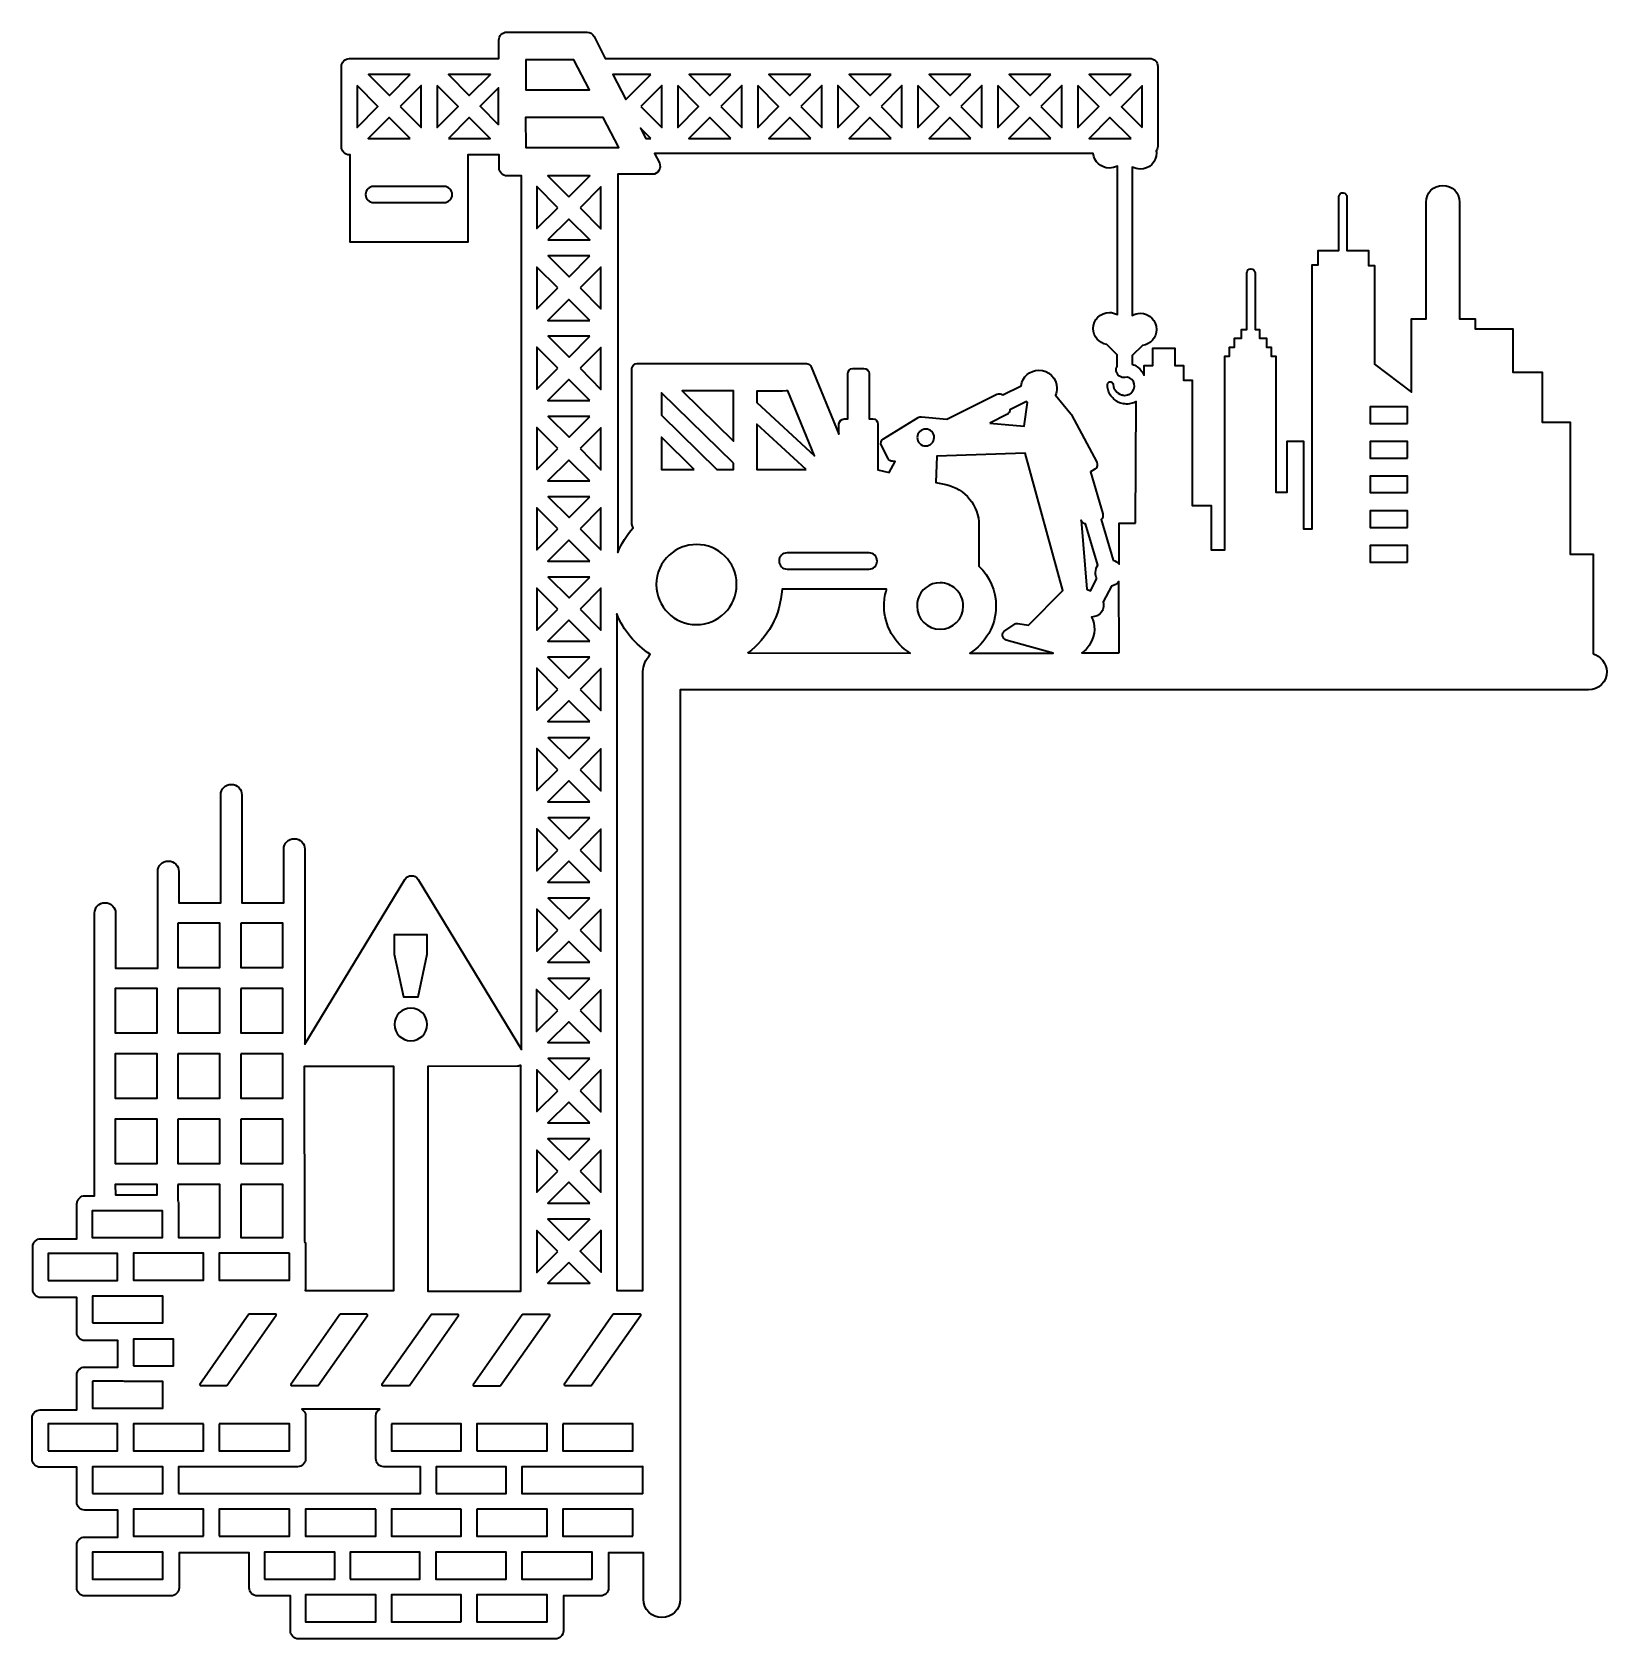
# Model space of a CAD drawing. Header units: millimetres. Extents: x 41 to 310, y 49 to 323.
import ezdxf

# ---------------------------------------------------------------- set-up
doc = ezdxf.new("R2010")
doc.units = ezdxf.units.MM
doc.header["$MEASUREMENT"] = 0
doc.layers.add('Layer 1', color=7, linetype='Continuous', lineweight=0)

msp = doc.modelspace()

# ---------------------------------------------------------------- linework, layer by layer
at = {"layer": 'Layer 1', "color": 18, "lineweight": 35, "true_color": 0x000000}
for points, knots in [([(307.94, 216.85), (307.94, 216.85), (307.94, 233.86), (307.94, 233.86), (307.94, 233.86), (304.02, 233.86), (304.02, 233.86), (304.02, 233.86), (304.02, 256.4), (304.02, 256.4), (304.02, 256.4), (299.23, 256.4), (299.23, 256.4), (299.23, 256.4), (299.23, 264.94), (299.23, 264.94), (299.23, 264.94), (294.25, 264.94), (294.25, 264.94), (294.25, 264.94), (294.25, 272.34), (294.25, 272.34), (294.25, 272.34), (287.8, 272.34), (287.8, 272.34), (287.8, 272.34), (287.8, 274.04), (287.8, 274.04), (287.8, 274.04), (285.15, 274.04), (285.15, 274.04), (285.15, 274.04), (285.15, 293.97), (285.15, 293.97), (285.15, 295.56), (283.88, 296.83), (282.29, 296.83), (280.71, 296.83), (279.44, 295.56), (279.44, 293.97), (279.44, 293.97), (279.44, 274.04), (279.44, 274.04), (279.44, 274.04), (276.93, 274.04), (276.93, 274.04), (276.93, 274.04), (276.93, 261.51), (276.93, 261.51), (276.93, 261.51), (270.65, 266.31), (270.65, 266.31), (270.65, 266.31), (270.65, 283.17), (270.65, 283.17), (270.65, 283.17), (269.59, 283.17), (269.59, 283.17), (269.59, 283.17), (269.59, 285.71), (269.59, 285.71), (269.59, 285.71), (265.92, 285.71), (265.92, 285.71), (265.92, 285.71), (265.92, 294.82), (265.92, 294.82), (265.92, 295.2), (265.68, 295.52), (265.29, 295.59), (264.87, 295.63), (264.51, 295.31), (264.51, 294.89), (264.51, 294.89), (264.51, 285.71), (264.51, 285.71), (264.51, 285.71), (260.98, 285.71), (260.98, 285.71), (260.98, 285.71), (260.98, 283.25), (260.98, 283.25), (260.98, 283.25), (259.96, 283.25), (259.96, 283.25), (259.96, 283.25), (259.96, 238.2), (259.96, 238.2), (259.96, 238.2), (258.52, 238.2), (258.52, 238.2), (258.52, 238.2), (258.52, 253.15), (258.52, 253.15), (258.52, 253.15), (255.69, 253.15), (255.69, 253.15), (255.69, 253.15), (255.69, 244.44), (255.69, 244.44), (255.69, 244.44), (253.79, 244.44), (253.79, 244.44), (253.79, 244.44), (253.79, 267.69), (253.79, 267.69), (253.79, 267.69), (253.01, 267.69), (253.01, 267.69), (253.01, 267.69), (253.01, 269.2), (253.01, 269.2), (253.01, 269.2), (252.17, 269.2), (252.17, 269.2), (252.17, 269.2), (252.17, 270.72), (252.17, 270.72), (252.17, 270.72), (250.97, 270.72), (250.97, 270.72), (250.97, 270.72), (250.97, 272.2), (250.97, 272.2), (250.97, 272.2), (250.23, 272.2), (250.23, 272.2), (250.23, 272.2), (250.23, 281.87), (250.23, 281.87), (250.23, 282.26), (249.91, 282.57), (249.52, 282.57), (249.13, 282.57), (248.81, 282.26), (248.81, 281.87), (248.81, 281.87), (248.81, 272.2), (248.81, 272.2), (248.81, 272.2), (247.93, 272.2), (247.93, 272.2), (247.93, 272.2), (247.93, 270.72), (247.93, 270.72), (247.93, 270.72), (246.73, 270.72), (246.73, 270.72), (246.73, 270.72), (246.73, 269.2), (246.73, 269.2), (246.73, 269.2), (245.89, 269.2), (245.89, 269.2), (245.89, 269.2), (245.89, 267.69), (245.89, 267.69), (245.89, 267.69), (245.07, 267.69), (245.07, 267.69), (245.07, 267.69), (245.07, 234.63), (245.07, 234.63), (245.07, 234.63), (242.75, 234.63), (242.75, 234.63), (242.75, 234.63), (242.75, 242.18), (242.75, 242.18), (242.75, 242.18), (239.47, 242.18), (239.47, 242.18), (239.47, 242.18), (239.47, 263.56), (239.47, 263.56), (239.47, 263.56), (238.02, 263.56), (238.02, 263.56), (238.02, 263.56), (238.02, 266.1), (238.02, 266.1), (238.02, 266.1), (236.54, 266.1), (236.54, 266.1), (236.54, 266.1), (236.54, 269.06), (236.54, 269.06), (236.54, 269.06), (232.76, 269.06), (232.76, 269.06), (232.76, 269.06), (232.76, 266.1), (232.76, 266.1), (232.76, 266.1), (231.28, 266.1), (231.28, 266.1), (231.28, 266.1), (231.28, 264.41), (231.28, 264.41), (231.18, 264.62), (231.07, 264.87), (230.89, 265.08), (230.68, 265.36), (230.43, 265.64), (230.12, 265.85), (229.87, 266.03), (229.59, 266.21), (229.27, 266.31), (229.27, 266.31), (229.27, 267.79), (229.27, 267.79), (229.27, 267.79), (231, 269.52), (231, 269.52), (232.37, 269.66), (233.4, 270.86), (233.4, 272.24), (233.4, 273.76), (232.16, 274.99), (230.65, 274.99), (230.15, 274.99), (229.69, 274.85), (229.27, 274.64), (229.27, 274.64), (229.27, 299.97), (229.27, 299.97), (229.69, 299.76), (230.12, 299.61), (230.65, 299.61), (232.16, 299.61), (233.4, 300.85), (233.4, 302.37), (233.4, 302.47), (233.4, 302.54), (233.36, 302.68), (233.5, 302.9), (233.61, 303.18), (233.61, 303.46), (233.61, 303.46), (233.61, 317.15), (233.61, 317.15), (233.61, 317.89), (233.01, 318.52), (232.23, 318.52), (232.23, 318.52), (218.58, 318.52), (218.58, 318.52), (218.58, 318.52), (218.58, 318.52), (218.58, 318.52), (218.58, 318.52), (204.93, 318.52), (204.93, 318.52), (204.93, 318.52), (204.93, 318.52), (204.93, 318.52), (204.93, 318.52), (191.28, 318.52), (191.28, 318.52), (191.28, 318.52), (191.28, 318.52), (191.28, 318.52), (191.28, 318.52), (177.62, 318.52), (177.62, 318.52), (177.62, 318.52), (177.62, 318.52), (177.62, 318.52), (177.62, 318.52), (164.01, 318.52), (164.01, 318.52), (164.01, 318.52), (164.01, 318.52), (164.01, 318.52), (164.01, 318.52), (150.35, 318.52), (150.35, 318.52), (150.35, 318.52), (150.35, 318.52), (150.35, 318.52), (150.35, 318.52), (139.28, 318.52), (139.28, 318.52), (139.28, 318.52), (137.37, 322.26), (137.37, 322.26), (137.16, 322.72), (136.67, 323), (136.17, 323), (136.17, 323), (122.48, 323), (122.48, 323), (121.74, 323), (121.11, 322.4), (121.11, 321.63), (121.11, 321.63), (121.11, 318.49), (121.11, 318.49), (121.11, 318.49), (109.26, 318.49), (109.26, 318.49), (109.26, 318.49), (109.26, 318.49), (109.26, 318.49), (109.26, 318.49), (95.6, 318.49), (95.6, 318.49), (94.86, 318.49), (94.23, 317.89), (94.23, 317.11), (94.23, 317.11), (94.23, 303.42), (94.23, 303.42), (94.23, 302.68), (94.83, 302.05), (95.6, 302.05), (95.6, 302.05), (95.74, 302.05), (95.74, 302.05), (95.74, 302.05), (95.74, 287.13), (95.74, 287.13), (95.74, 287.13), (115.82, 287.13), (115.82, 287.13), (115.82, 287.13), (115.82, 302.05), (115.82, 302.05), (115.82, 302.05), (121.14, 302.05), (121.14, 302.05), (121.14, 302.05), (121.14, 299.83), (121.14, 299.83), (121.14, 299.09), (121.74, 298.45), (122.52, 298.45), (122.52, 298.45), (124.95, 298.45), (124.95, 298.45), (124.95, 298.45), (124.95, 286.07), (124.95, 286.07), (124.95, 286.07), (124.95, 286.07), (124.95, 286.03), (124.95, 286.03), (124.95, 286.03), (124.95, 286), (124.95, 286), (124.95, 272.31), (124.95, 272.31), (124.95, 272.31), (124.95, 272.31), (124.95, 272.27), (124.95, 272.27), (124.95, 272.27), (124.95, 272.24), (124.95, 272.24), (124.95, 258.66), (124.95, 258.66), (124.95, 258.66), (124.95, 258.66), (124.95, 258.62), (124.95, 258.62), (124.95, 258.62), (124.95, 258.59), (124.95, 258.59), (124.95, 244.9), (124.95, 244.9), (124.95, 244.9), (124.95, 244.9), (124.95, 244.86), (124.95, 244.86), (124.95, 244.86), (124.95, 244.83), (124.95, 244.83), (124.95, 231.14), (124.95, 231.14), (124.95, 231.14), (124.95, 231.14), (124.95, 231.1), (124.95, 231.1), (124.95, 231.1), (124.95, 231.07), (124.95, 231.07), (124.95, 217.38), (124.95, 217.38), (124.95, 217.38), (124.95, 217.38), (124.95, 217.35), (124.95, 217.35), (124.95, 217.35), (124.95, 217.31), (124.95, 217.31), (124.95, 203.8), (124.95, 203.8), (124.95, 203.8), (124.95, 203.8), (124.95, 203.76), (124.95, 203.76), (124.95, 203.76), (124.95, 203.73), (124.95, 203.73), (124.95, 190.04), (124.95, 190.04), (124.95, 190.04), (124.95, 190.04), (124.95, 190.01), (124.95, 190.01), (124.95, 190.01), (124.95, 189.97), (124.95, 189.97), (124.95, 176.28), (124.95, 176.28), (124.95, 176.28), (124.95, 176.28), (124.95, 176.25), (124.95, 176.25), (124.95, 176.25), (124.95, 176.21), (124.95, 176.21), (124.95, 162.52), (124.95, 162.52), (124.95, 162.52), (124.95, 162.52), (124.95, 162.49), (124.95, 162.49), (124.95, 162.49), (124.95, 162.45), (124.95, 162.45), (124.95, 149.26), (124.95, 149.26), (124.95, 149.26), (107.31, 178.33), (107.31, 178.33), (107.07, 178.75), (106.64, 178.96), (106.19, 178.96), (105.73, 178.96), (105.27, 178.72), (105.06, 178.33), (105.06, 178.33), (87.98, 150.21), (87.98, 150.21), (87.98, 150.21), (87.98, 183.48), (87.98, 183.48), (87.98, 184.47), (87.21, 185.28), (86.18, 185.28), (85.16, 185.28), (84.38, 184.5), (84.38, 183.48), (84.38, 183.48), (84.38, 174.31), (84.38, 174.31), (84.38, 174.31), (77.22, 174.31), (77.22, 174.31), (77.22, 174.31), (77.22, 192.76), (77.22, 192.76), (77.22, 193.75), (76.45, 194.56), (75.42, 194.56), (74.4, 194.56), (73.62, 193.78), (73.62, 192.76), (73.62, 192.76), (73.62, 174.31), (73.62, 174.31), (73.62, 174.31), (66.46, 174.31), (66.46, 174.31), (66.46, 174.31), (66.46, 179.67), (66.46, 179.67), (66.46, 180.66), (65.69, 181.47), (64.66, 181.47), (63.64, 181.47), (62.86, 180.69), (62.86, 179.67), (62.86, 179.67), (62.86, 163.16), (62.86, 163.16), (62.86, 163.16), (55.77, 163.16), (55.77, 163.16), (55.74, 163.16), (55.7, 163.16), (55.67, 163.16), (55.67, 163.16), (55.67, 172.54), (55.67, 172.54), (55.67, 173.53), (54.89, 174.34), (53.87, 174.34), (52.85, 174.34), (52.07, 173.57), (52.07, 172.54), (52.07, 172.54), (52.07, 124.32), (52.07, 124.32), (52.07, 124.32), (50.45, 124.32), (50.45, 124.32), (49.71, 124.32), (49.07, 123.72), (49.07, 122.94), (49.07, 122.94), (49.07, 116.98), (49.07, 116.98), (49.07, 116.98), (42.9, 116.98), (42.9, 116.98), (42.16, 116.98), (41.52, 116.38), (41.52, 115.61), (41.52, 115.61), (41.52, 108.3), (41.52, 108.3), (41.52, 107.56), (42.12, 106.93), (42.9, 106.93), (42.9, 106.93), (49.04, 106.93), (49.04, 106.93), (49.04, 106.93), (49.04, 100.97), (49.04, 100.97), (49.04, 100.22), (49.64, 99.59), (50.41, 99.59), (50.41, 99.59), (56.06, 99.59), (56.06, 99.59), (56.06, 99.59), (56.06, 95.07), (56.06, 95.07), (56.06, 95.07), (50.41, 95.07), (50.41, 95.07), (49.67, 95.07), (49.04, 94.47), (49.04, 93.7), (49.04, 93.7), (49.04, 87.74), (49.04, 87.74), (49.04, 87.74), (42.79, 87.74), (42.79, 87.74), (42.05, 87.74), (41.42, 87.14), (41.42, 86.36), (41.42, 86.36), (41.42, 79.34), (41.42, 79.34), (41.42, 78.6), (42.02, 77.96), (42.79, 77.96), (42.79, 77.96), (49.04, 77.96), (49.04, 77.96), (49.04, 77.96), (49.04, 72), (49.04, 72), (49.04, 71.26), (49.64, 70.63), (50.41, 70.63), (50.41, 70.63), (56.06, 70.63), (56.06, 70.63), (56.06, 70.63), (56.06, 66.04), (56.06, 66.04), (56.06, 66.04), (50.41, 66.04), (50.41, 66.04), (49.67, 66.04), (49.04, 65.44), (49.04, 64.66), (49.04, 64.66), (49.04, 57.36), (49.04, 57.36), (49.04, 56.62), (49.64, 55.99), (50.41, 55.99), (50.41, 55.99), (65.12, 55.99), (65.12, 55.99), (65.86, 55.99), (66.5, 56.59), (66.5, 57.36), (66.5, 57.36), (66.5, 63.32), (66.5, 63.32), (66.5, 63.32), (72.14, 63.32), (72.14, 63.32), (72.14, 63.32), (78.49, 63.32), (78.49, 63.32), (78.49, 63.32), (78.49, 57.36), (78.49, 57.36), (78.49, 56.62), (79.09, 55.99), (79.87, 55.99), (79.87, 55.99), (85.51, 55.99), (85.51, 55.99), (85.51, 55.99), (85.51, 50.02), (85.51, 50.02), (85.51, 49.28), (86.11, 48.65), (86.89, 48.65), (86.89, 48.65), (101.6, 48.65), (101.6, 48.65), (101.6, 48.65), (116.06, 48.65), (116.06, 48.65), (116.06, 48.65), (116.17, 48.65), (116.17, 48.65), (116.17, 48.65), (130.74, 48.65), (130.74, 48.65), (131.48, 48.65), (132.12, 49.25), (132.12, 50.02), (132.12, 50.02), (132.12, 55.99), (132.12, 55.99), (132.12, 55.99), (138.47, 55.99), (138.47, 55.99), (139.21, 55.99), (139.84, 56.59), (139.84, 57.36), (139.84, 57.36), (139.84, 63.32), (139.84, 63.32), (139.84, 63.32), (145.49, 63.32), (145.49, 63.32), (145.59, 63.32), (145.7, 63.36), (145.8, 63.36), (145.8, 63.36), (145.8, 55.42), (145.8, 55.42), (145.8, 53.69), (147.21, 52.28), (148.94, 52.28), (150.67, 52.28), (152.08, 53.69), (152.08, 55.42), (152.08, 55.42), (152.08, 58.56), (152.08, 58.56), (152.08, 58.56), (152.08, 210.68), (152.08, 210.68), (152.08, 210.68), (304.02, 210.68), (304.02, 210.68), (304.02, 210.68), (307.16, 210.68), (307.16, 210.68), (308.89, 210.68), (310.3, 212.09), (310.3, 213.82), (310.2, 215.27), (309.24, 216.5), (307.94, 216.85)], [0, 0, 0, 0, 1, 1, 1, 2, 2, 2, 3, 3, 3, 4, 4, 4, 5, 5, 5, 6, 6, 6, 7, 7, 7, 8, 8, 8, 9, 9, 9, 10, 10, 10, 11, 11, 11, 12, 12, 12, 13, 13, 13, 14, 14, 14, 15, 15, 15, 16, 16, 16, 17, 17, 17, 18, 18, 18, 19, 19, 19, 20, 20, 20, 21, 21, 21, 22, 22, 22, 23, 23, 23, 24, 24, 24, 25, 25, 25, 26, 26, 26, 27, 27, 27, 28, 28, 28, 29, 29, 29, 30, 30, 30, 31, 31, 31, 32, 32, 32, 33, 33, 33, 34, 34, 34, 35, 35, 35, 36, 36, 36, 37, 37, 37, 38, 38, 38, 39, 39, 39, 40, 40, 40, 41, 41, 41, 42, 42, 42, 43, 43, 43, 44, 44, 44, 45, 45, 45, 46, 46, 46, 47, 47, 47, 48, 48, 48, 49, 49, 49, 50, 50, 50, 51, 51, 51, 52, 52, 52, 53, 53, 53, 54, 54, 54, 55, 55, 55, 56, 56, 56, 57, 57, 57, 58, 58, 58, 59, 59, 59, 60, 60, 60, 61, 61, 61, 62, 62, 62, 63, 63, 63, 64, 64, 64, 65, 65, 65, 66, 66, 66, 67, 67, 67, 68, 68, 68, 69, 69, 69, 70, 70, 70, 71, 71, 71, 72, 72, 72, 73, 73, 73, 74, 74, 74, 75, 75, 75, 76, 76, 76, 77, 77, 77, 78, 78, 78, 79, 79, 79, 80, 80, 80, 81, 81, 81, 82, 82, 82, 83, 83, 83, 84, 84, 84, 85, 85, 85, 86, 86, 86, 87, 87, 87, 88, 88, 88, 89, 89, 89, 90, 90, 90, 91, 91, 91, 92, 92, 92, 93, 93, 93, 94, 94, 94, 95, 95, 95, 96, 96, 96, 97, 97, 97, 98, 98, 98, 99, 99, 99, 100, 100, 100, 101, 101, 101, 102, 102, 102, 103, 103, 103, 104, 104, 104, 105, 105, 105, 106, 106, 106, 107, 107, 107, 108, 108, 108, 109, 109, 109, 110, 110, 110, 111, 111, 111, 112, 112, 112, 113, 113, 113, 114, 114, 114, 115, 115, 115, 116, 116, 116, 117, 117, 117, 118, 118, 118, 119, 119, 119, 120, 120, 120, 121, 121, 121, 122, 122, 122, 123, 123, 123, 124, 124, 124, 125, 125, 125, 126, 126, 126, 127, 127, 127, 128, 128, 128, 129, 129, 129, 130, 130, 130, 131, 131, 131, 132, 132, 132, 133, 133, 133, 134, 134, 134, 135, 135, 135, 136, 136, 136, 137, 137, 137, 138, 138, 138, 139, 139, 139, 140, 140, 140, 141, 141, 141, 142, 142, 142, 143, 143, 143, 144, 144, 144, 145, 145, 145, 146, 146, 146, 147, 147, 147, 148, 148, 148, 149, 149, 149, 150, 150, 150, 151, 151, 151, 152, 152, 152, 153, 153, 153, 154, 154, 154, 155, 155, 155, 156, 156, 156, 157, 157, 157, 158, 158, 158, 159, 159, 159, 160, 160, 160, 161, 161, 161, 162, 162, 162, 163, 163, 163, 164, 164, 164, 165, 165, 165, 166, 166, 166, 167, 167, 167, 168, 168, 168, 169, 169, 169, 170, 170, 170, 171, 171, 171, 172, 172, 172, 173, 173, 173, 174, 174, 174, 175, 175, 175, 176, 176, 176, 177, 177, 177, 178, 178, 178, 179, 179, 179, 180, 180, 180, 181, 181, 181, 182, 182, 182, 183, 183, 183, 184, 184, 184, 185, 185, 185, 186, 186, 186, 187, 187, 187, 188, 188, 188, 189, 189, 189, 190, 190, 190, 191, 191, 191, 192, 192, 192, 193, 193, 193, 194, 194, 194, 195, 195, 195, 196, 196, 196, 197, 197, 197, 198, 198, 198, 199, 199, 199, 200, 200, 200, 201, 201, 201, 202, 202, 202, 203, 203, 203, 204, 204, 204, 205, 205, 205, 206, 206, 206, 207, 207, 207, 208, 208, 208, 209, 209, 209, 210, 210, 210, 211, 211, 211, 212, 212, 212, 213, 213, 213, 214, 214, 214, 215, 215, 215, 216, 216, 216, 217, 217, 217, 218, 218, 218, 219, 219, 219, 220, 220, 220, 221, 221, 221, 222, 222, 222, 223, 223, 223, 224, 224, 224, 225, 225, 225, 226, 226, 226, 226]), ([(125.66, 318.28), (125.66, 318.28), (133.91, 318.28), (133.91, 318.28), (133.91, 318.28), (136.56, 313.13), (136.56, 313.13), (136.56, 313.13), (125.69, 313.13), (125.69, 313.13), (125.69, 313.13), (125.69, 318.28), (125.69, 318.28), (125.69, 318.28), (125.66, 318.28), (125.66, 318.28)], [0, 0, 0, 0, 1, 1, 1, 2, 2, 2, 3, 3, 3, 4, 4, 4, 5, 5, 5, 5]), ([(105.97, 315.77), (105.97, 315.77), (102.41, 312.21), (102.41, 312.21), (102.41, 312.21), (98.85, 315.77), (98.85, 315.77), (98.85, 315.77), (105.97, 315.77), (105.97, 315.77)], [0, 0, 0, 0, 1, 1, 1, 2, 2, 2, 3, 3, 3, 3]), ([(119.66, 315.77), (119.66, 315.77), (116.06, 312.21), (116.06, 312.21), (116.06, 312.21), (112.5, 315.77), (112.5, 315.77), (112.5, 315.77), (119.66, 315.77), (119.66, 315.77), (119.66, 315.77), (119.66, 315.77), (119.66, 315.77)], [0, 0, 0, 0, 1, 1, 1, 2, 2, 2, 3, 3, 3, 4, 4, 4, 4]), ([(147.07, 315.77), (147.07, 315.77), (142.77, 311.5), (142.77, 311.5), (142.77, 311.5), (140.58, 315.77), (140.58, 315.77), (140.58, 315.77), (147.07, 315.77), (147.07, 315.77)], [0, 0, 0, 0, 1, 1, 1, 2, 2, 2, 3, 3, 3, 3]), ([(160.73, 315.77), (160.73, 315.77), (157.16, 312.21), (157.16, 312.21), (157.16, 312.21), (153.6, 315.77), (153.6, 315.77), (153.6, 315.77), (160.73, 315.77), (160.73, 315.77)], [0, 0, 0, 0, 1, 1, 1, 2, 2, 2, 3, 3, 3, 3]), ([(174.38, 315.77), (174.38, 315.77), (170.81, 312.21), (170.81, 312.21), (170.81, 312.21), (167.22, 315.77), (167.22, 315.77), (167.22, 315.77), (174.38, 315.77), (174.38, 315.77)], [0, 0, 0, 0, 1, 1, 1, 2, 2, 2, 3, 3, 3, 3]), ([(188.07, 315.77), (188.07, 315.77), (184.5, 312.21), (184.5, 312.21), (184.5, 312.21), (180.9, 315.77), (180.9, 315.77), (180.9, 315.77), (188.07, 315.77), (188.07, 315.77)], [0, 0, 0, 0, 1, 1, 1, 2, 2, 2, 3, 3, 3, 3]), ([(201.72, 315.77), (201.72, 315.77), (198.16, 312.21), (198.16, 312.21), (198.16, 312.21), (194.59, 315.77), (194.59, 315.77), (194.59, 315.77), (201.72, 315.77), (201.72, 315.77)], [0, 0, 0, 0, 1, 1, 1, 2, 2, 2, 3, 3, 3, 3]), ([(215.37, 315.77), (215.37, 315.77), (211.81, 312.21), (211.81, 312.21), (211.81, 312.21), (208.24, 315.77), (208.24, 315.77), (208.24, 315.77), (215.37, 315.77), (215.37, 315.77)], [0, 0, 0, 0, 1, 1, 1, 2, 2, 2, 3, 3, 3, 3]), ([(229.06, 315.77), (229.06, 315.77), (225.5, 312.21), (225.5, 312.21), (225.5, 312.21), (221.9, 315.77), (221.9, 315.77), (221.9, 315.77), (229.06, 315.77), (229.06, 315.77)], [0, 0, 0, 0, 1, 1, 1, 2, 2, 2, 3, 3, 3, 3]), ([(96.91, 313.87), (96.91, 313.87), (100.47, 310.3), (100.47, 310.3), (100.47, 310.3), (96.91, 306.74), (96.91, 306.74), (96.91, 306.74), (96.91, 313.87), (96.91, 313.87)], [0, 0, 0, 0, 1, 1, 1, 2, 2, 2, 3, 3, 3, 3]), ([(104.28, 310.3), (104.28, 310.3), (107.84, 313.87), (107.84, 313.87), (107.84, 313.87), (107.84, 306.71), (107.84, 306.71), (107.84, 306.71), (104.28, 310.3), (104.28, 310.3)], [0, 0, 0, 0, 1, 1, 1, 2, 2, 2, 3, 3, 3, 3]), ([(110.6, 313.87), (110.6, 313.87), (114.16, 310.3), (114.16, 310.3), (114.16, 310.3), (110.6, 306.74), (110.6, 306.74), (110.6, 306.74), (110.6, 313.87), (110.6, 313.87)], [0, 0, 0, 0, 1, 1, 1, 2, 2, 2, 3, 3, 3, 3]), ([(121.07, 307.2), (121.07, 307.2), (117.93, 310.34), (117.93, 310.34), (117.93, 310.34), (121.07, 313.48), (121.07, 313.48), (121.07, 313.48), (121.07, 307.2), (121.07, 307.2)], [0, 0, 0, 0, 1, 1, 1, 2, 2, 2, 3, 3, 3, 3]), ([(145.38, 310.3), (145.38, 310.3), (148.94, 313.87), (148.94, 313.87), (148.94, 313.87), (148.94, 306.71), (148.94, 306.71), (148.94, 306.71), (145.38, 310.3), (145.38, 310.3)], [0, 0, 0, 0, 1, 1, 1, 2, 2, 2, 3, 3, 3, 3]), ([(151.66, 313.87), (151.66, 313.87), (155.22, 310.3), (155.22, 310.3), (155.22, 310.3), (151.66, 306.74), (151.66, 306.74), (151.66, 306.74), (151.66, 313.87), (151.66, 313.87)], [0, 0, 0, 0, 1, 1, 1, 2, 2, 2, 3, 3, 3, 3]), ([(159.03, 310.3), (159.03, 310.3), (162.6, 313.87), (162.6, 313.87), (162.6, 313.87), (162.6, 306.71), (162.6, 306.71), (162.6, 306.71), (159.03, 310.3), (159.03, 310.3)], [0, 0, 0, 0, 1, 1, 1, 2, 2, 2, 3, 3, 3, 3]), ([(165.31, 313.87), (165.31, 313.87), (168.87, 310.3), (168.87, 310.3), (168.87, 310.3), (165.31, 306.74), (165.31, 306.74), (165.31, 306.74), (165.31, 313.87), (165.31, 313.87)], [0, 0, 0, 0, 1, 1, 1, 2, 2, 2, 3, 3, 3, 3]), ([(172.68, 310.3), (172.68, 310.3), (176.25, 313.87), (176.25, 313.87), (176.25, 313.87), (176.25, 306.71), (176.25, 306.71), (176.25, 306.71), (172.68, 310.3), (172.68, 310.3)], [0, 0, 0, 0, 1, 1, 1, 2, 2, 2, 3, 3, 3, 3]), ([(179, 313.87), (179, 313.87), (182.56, 310.3), (182.56, 310.3), (182.56, 310.3), (179, 306.74), (179, 306.74), (179, 306.74), (179, 313.87), (179, 313.87), (179, 313.87), (179, 313.87), (179, 313.87)], [0, 0, 0, 0, 1, 1, 1, 2, 2, 2, 3, 3, 3, 4, 4, 4, 4]), ([(186.37, 310.3), (186.37, 310.3), (189.94, 313.87), (189.94, 313.87), (189.94, 313.87), (189.94, 306.71), (189.94, 306.71), (189.94, 306.71), (186.37, 310.3), (186.37, 310.3)], [0, 0, 0, 0, 1, 1, 1, 2, 2, 2, 3, 3, 3, 3]), ([(192.65, 313.87), (192.65, 313.87), (196.21, 310.3), (196.21, 310.3), (196.21, 310.3), (192.65, 306.74), (192.65, 306.74), (192.65, 306.74), (192.65, 313.87), (192.65, 313.87)], [0, 0, 0, 0, 1, 1, 1, 2, 2, 2, 3, 3, 3, 3]), ([(200.02, 310.3), (200.02, 310.3), (203.59, 313.87), (203.59, 313.87), (203.59, 313.87), (203.59, 306.71), (203.59, 306.71), (203.59, 306.71), (200.02, 310.3), (200.02, 310.3)], [0, 0, 0, 0, 1, 1, 1, 2, 2, 2, 3, 3, 3, 3]), ([(206.3, 313.87), (206.3, 313.87), (209.87, 310.3), (209.87, 310.3), (209.87, 310.3), (206.3, 306.74), (206.3, 306.74), (206.3, 306.74), (206.3, 313.87), (206.3, 313.87)], [0, 0, 0, 0, 1, 1, 1, 2, 2, 2, 3, 3, 3, 3]), ([(213.68, 310.3), (213.68, 310.3), (217.24, 313.87), (217.24, 313.87), (217.24, 313.87), (217.24, 306.71), (217.24, 306.71), (217.24, 306.71), (213.68, 310.3), (213.68, 310.3)], [0, 0, 0, 0, 1, 1, 1, 2, 2, 2, 3, 3, 3, 3]), ([(219.99, 313.87), (219.99, 313.87), (223.56, 310.3), (223.56, 310.3), (223.56, 310.3), (219.99, 306.74), (219.99, 306.74), (219.99, 306.74), (219.99, 313.87), (219.99, 313.87)], [0, 0, 0, 0, 1, 1, 1, 2, 2, 2, 3, 3, 3, 3]), ([(230.96, 306.71), (230.96, 306.71), (227.4, 310.27), (227.4, 310.27), (227.4, 310.27), (230.96, 313.83), (230.96, 313.83), (230.96, 313.83), (230.96, 306.71), (230.96, 306.71)], [0, 0, 0, 0, 1, 1, 1, 2, 2, 2, 3, 3, 3, 3]), ([(105.97, 304.84), (105.97, 304.84), (98.81, 304.84), (98.81, 304.84), (98.81, 304.84), (102.38, 308.4), (102.38, 308.4), (102.38, 308.4), (105.97, 304.84), (105.97, 304.84)], [0, 0, 0, 0, 1, 1, 1, 2, 2, 2, 3, 3, 3, 3]), ([(112.5, 304.84), (112.5, 304.84), (116.06, 308.4), (116.06, 308.4), (116.06, 308.4), (119.63, 304.84), (119.63, 304.84), (119.63, 304.84), (112.5, 304.84), (112.5, 304.84)], [0, 0, 0, 0, 1, 1, 1, 2, 2, 2, 3, 3, 3, 3]), ([(125.66, 308.43), (125.66, 308.43), (138.92, 308.43), (138.92, 308.43), (138.92, 308.43), (141.57, 303.28), (141.57, 303.28), (141.57, 303.28), (125.69, 303.28), (125.69, 303.28), (125.69, 303.28), (125.66, 308.43), (125.66, 308.43), (125.66, 308.43), (125.66, 308.43), (125.66, 308.43)], [0, 0, 0, 0, 1, 1, 1, 2, 2, 2, 3, 3, 3, 4, 4, 4, 5, 5, 5, 5]), ([(160.73, 304.84), (160.73, 304.84), (153.56, 304.84), (153.56, 304.84), (153.56, 304.84), (157.13, 308.4), (157.13, 308.4), (157.13, 308.4), (160.73, 304.84), (160.73, 304.84)], [0, 0, 0, 0, 1, 1, 1, 2, 2, 2, 3, 3, 3, 3]), ([(174.38, 304.84), (174.38, 304.84), (167.22, 304.84), (167.22, 304.84), (167.22, 304.84), (170.78, 308.4), (170.78, 308.4), (170.78, 308.4), (174.38, 304.84), (174.38, 304.84)], [0, 0, 0, 0, 1, 1, 1, 2, 2, 2, 3, 3, 3, 3]), ([(188.07, 304.84), (188.07, 304.84), (180.9, 304.84), (180.9, 304.84), (180.9, 304.84), (184.47, 308.4), (184.47, 308.4), (184.47, 308.4), (188.07, 304.84), (188.07, 304.84)], [0, 0, 0, 0, 1, 1, 1, 2, 2, 2, 3, 3, 3, 3]), ([(201.72, 304.84), (201.72, 304.84), (194.56, 304.84), (194.56, 304.84), (194.56, 304.84), (198.12, 308.4), (198.12, 308.4), (198.12, 308.4), (201.72, 304.84), (201.72, 304.84)], [0, 0, 0, 0, 1, 1, 1, 2, 2, 2, 3, 3, 3, 3]), ([(215.37, 304.84), (215.37, 304.84), (208.21, 304.84), (208.21, 304.84), (208.21, 304.84), (211.77, 308.4), (211.77, 308.4), (211.77, 308.4), (215.37, 304.84), (215.37, 304.84)], [0, 0, 0, 0, 1, 1, 1, 2, 2, 2, 3, 3, 3, 3]), ([(229.06, 304.84), (229.06, 304.84), (221.9, 304.84), (221.9, 304.84), (221.9, 304.84), (225.46, 308.4), (225.46, 308.4), (225.46, 308.4), (229.06, 304.84), (229.06, 304.84)], [0, 0, 0, 0, 1, 1, 1, 2, 2, 2, 3, 3, 3, 3]), ([(147.07, 304.84), (147.07, 304.84), (146.19, 304.84), (146.19, 304.84), (146.19, 304.84), (145.27, 306.63), (145.27, 306.63), (145.27, 306.63), (147.07, 304.84), (147.07, 304.84)], [0, 0, 0, 0, 1, 1, 1, 2, 2, 2, 3, 3, 3, 3]), ([(229.8, 239.15), (229.8, 239.15), (229.27, 239.15), (229.27, 239.15), (229.27, 239.15), (227.01, 239.15), (227.01, 239.15), (227.01, 239.15), (227.01, 232.16), (227.01, 232.16), (226.77, 232.48), (226.41, 232.69), (225.99, 232.83), (225.99, 232.83), (223.94, 239.78), (223.94, 239.78), (224.19, 239.99), (224.33, 240.38), (224.23, 240.74), (224.23, 240.74), (222.11, 247.9), (222.11, 247.9), (222.11, 247.9), (222.88, 248.39), (222.88, 248.39), (223.31, 248.64), (223.41, 249.17), (223.2, 249.56), (223.2, 249.56), (218.9, 257.63), (218.9, 257.63), (218.9, 257.63), (218.9, 257.63), (218.9, 257.67), (218.9, 257.7), (218.86, 257.74), (218.83, 257.74), (218.83, 257.77), (218.79, 257.77), (218.79, 257.81), (218.79, 257.81), (218.79, 257.81), (218.79, 257.81), (218.79, 257.81), (216.15, 261.02), (216.15, 261.02), (216.29, 261.41), (216.39, 261.8), (216.39, 262.22), (216.39, 263.91), (214.98, 265.29), (213.32, 265.29), (211.77, 265.29), (210.47, 264.12), (210.29, 262.61), (210.29, 262.61), (207.15, 261.06), (207.15, 261.06), (206.9, 261.27), (206.48, 261.34), (206.16, 261.2), (206.16, 261.2), (197.63, 256.93), (197.63, 256.93), (197.63, 256.93), (193.25, 257.32), (193.25, 257.32), (193.08, 257.35), (192.86, 257.28), (192.72, 257.18), (192.72, 257.18), (186.76, 253.58), (186.76, 253.58), (186.34, 253.33), (186.23, 252.8), (186.44, 252.41), (186.44, 252.41), (187.57, 250.19), (187.57, 250.19), (187.71, 249.91), (188, 249.73), (188.31, 249.73), (188.31, 249.73), (188.77, 249.7), (188.77, 249.7), (188.77, 249.7), (187.75, 247.83), (187.75, 247.83), (187.75, 247.83), (185.84, 248.25), (185.84, 248.25), (185.84, 248.25), (185.84, 256.08), (185.84, 256.08), (185.84, 256.58), (185.42, 256.96), (184.96, 256.96), (184.96, 256.96), (184.33, 256.96), (184.33, 256.96), (184.33, 256.96), (184.33, 264.69), (184.33, 264.69), (184.33, 265.18), (183.9, 265.57), (183.44, 265.57), (183.44, 265.57), (181.57, 265.57), (181.57, 265.57), (181.08, 265.57), (180.69, 265.15), (180.69, 264.69), (180.69, 264.69), (180.69, 256.96), (180.69, 256.96), (180.69, 256.96), (180.06, 256.96), (180.06, 256.96), (179.56, 256.96), (179.18, 256.54), (179.18, 256.08), (179.18, 256.08), (179.18, 254.35), (179.18, 254.35), (179.18, 254.35), (174.45, 265.85), (174.45, 265.85), (174.31, 266.21), (173.99, 266.42), (173.64, 266.42), (173.64, 266.42), (144.71, 266.42), (144.71, 266.42), (144.22, 266.42), (143.83, 265.99), (143.83, 265.54), (143.83, 265.54), (143.83, 238.97), (143.83, 238.97), (143.83, 238.76), (143.93, 238.51), (144.04, 238.37), (142.95, 237.1), (142.03, 235.69), (141.43, 234.14), (141.43, 234.14), (141.43, 245), (141.43, 245), (141.43, 245), (141.43, 245), (141.43, 245.04), (141.43, 245.04), (141.43, 245.04), (141.43, 245.07), (141.43, 245.07), (141.43, 258.76), (141.43, 258.76), (141.43, 258.76), (141.43, 258.76), (141.43, 258.8), (141.43, 258.8), (141.43, 258.8), (141.43, 258.83), (141.43, 258.83), (141.43, 272.52), (141.43, 272.52), (141.43, 272.52), (141.43, 272.52), (141.43, 272.56), (141.43, 272.56), (141.43, 272.56), (141.43, 272.59), (141.43, 272.59), (141.43, 286.28), (141.43, 286.28), (141.43, 286.28), (141.43, 286.28), (141.43, 286.31), (141.43, 286.31), (141.43, 286.31), (141.43, 286.35), (141.43, 286.35), (141.43, 298.73), (141.43, 298.73), (141.43, 298.73), (147.32, 298.73), (147.32, 298.73), (147.78, 298.73), (148.24, 298.98), (148.45, 299.37), (148.7, 299.79), (148.7, 300.25), (148.52, 300.71), (148.52, 300.71), (147.71, 302.3), (147.71, 302.3), (147.71, 302.3), (150.46, 302.3), (150.46, 302.3), (150.46, 302.3), (150.46, 302.3), (150.46, 302.3), (150.46, 302.3), (164.11, 302.3), (164.11, 302.3), (164.11, 302.3), (164.11, 302.3), (164.11, 302.3), (164.11, 302.3), (177.76, 302.3), (177.76, 302.3), (177.76, 302.3), (177.76, 302.3), (177.76, 302.3), (177.76, 302.3), (191.42, 302.3), (191.42, 302.3), (191.42, 302.3), (191.42, 302.3), (191.42, 302.3), (191.42, 302.3), (205.07, 302.3), (205.07, 302.3), (205.07, 302.3), (205.07, 302.3), (205.07, 302.3), (205.07, 302.3), (218.72, 302.3), (218.72, 302.3), (218.72, 302.3), (218.72, 302.3), (218.72, 302.3), (218.72, 302.3), (222.6, 302.3), (222.6, 302.3), (222.74, 300.88), (223.91, 299.79), (225.35, 299.79), (225.85, 299.79), (226.31, 299.93), (226.73, 300.14), (226.73, 300.14), (226.73, 274.78), (226.73, 274.78), (226.31, 274.99), (225.88, 275.13), (225.35, 275.13), (223.84, 275.13), (222.6, 273.9), (222.6, 272.38), (222.6, 271), (223.59, 269.91), (224.9, 269.66), (224.9, 269.66), (226.66, 267.9), (226.66, 267.9), (226.66, 267.9), (226.66, 265.99), (226.66, 265.99), (226.52, 265.75), (226.48, 265.43), (226.52, 265.15), (226.66, 264.41), (227.33, 263.91), (228.07, 264.05), (228.53, 264.16), (229.16, 263.88), (229.45, 263.35), (229.73, 262.85), (229.69, 262.11), (229.31, 261.62), (229.2, 261.48), (229.09, 261.37), (228.92, 261.27), (228.78, 261.16), (228.64, 261.13), (228.46, 261.06), (228.32, 260.98), (228.11, 260.98), (227.93, 260.98), (227.75, 260.98), (227.58, 261.02), (227.4, 261.09), (226.66, 261.3), (226.06, 262.01), (225.99, 262.82), (225.99, 262.82), (225.99, 262.85), (225.99, 262.85), (225.95, 263.1), (225.78, 263.31), (225.53, 263.31), (225.25, 263.31), (225.04, 263.14), (225.04, 262.85), (225.04, 262.54), (225.04, 262.25), (225.14, 261.94), (225.21, 261.66), (225.32, 261.34), (225.5, 261.09), (225.64, 260.84), (225.85, 260.6), (226.1, 260.35), (226.31, 260.14), (226.59, 259.96), (226.87, 259.82), (227.15, 259.68), (227.47, 259.61), (227.79, 259.54), (228.11, 259.5), (228.46, 259.47), (228.78, 259.54), (229.09, 259.61), (229.45, 259.68), (229.76, 259.82), (229.83, 259.86), (229.91, 259.89), (229.94, 259.96), (229.94, 259.96), (229.8, 239.15), (229.8, 239.15), (229.8, 239.15), (229.8, 239.15), (229.8, 239.15)], [0, 0, 0, 0, 1, 1, 1, 2, 2, 2, 3, 3, 3, 4, 4, 4, 5, 5, 5, 6, 6, 6, 7, 7, 7, 8, 8, 8, 9, 9, 9, 10, 10, 10, 11, 11, 11, 12, 12, 12, 13, 13, 13, 14, 14, 14, 15, 15, 15, 16, 16, 16, 17, 17, 17, 18, 18, 18, 19, 19, 19, 20, 20, 20, 21, 21, 21, 22, 22, 22, 23, 23, 23, 24, 24, 24, 25, 25, 25, 26, 26, 26, 27, 27, 27, 28, 28, 28, 29, 29, 29, 30, 30, 30, 31, 31, 31, 32, 32, 32, 33, 33, 33, 34, 34, 34, 35, 35, 35, 36, 36, 36, 37, 37, 37, 38, 38, 38, 39, 39, 39, 40, 40, 40, 41, 41, 41, 42, 42, 42, 43, 43, 43, 44, 44, 44, 45, 45, 45, 46, 46, 46, 47, 47, 47, 48, 48, 48, 49, 49, 49, 50, 50, 50, 51, 51, 51, 52, 52, 52, 53, 53, 53, 54, 54, 54, 55, 55, 55, 56, 56, 56, 57, 57, 57, 58, 58, 58, 59, 59, 59, 60, 60, 60, 61, 61, 61, 62, 62, 62, 63, 63, 63, 64, 64, 64, 65, 65, 65, 66, 66, 66, 67, 67, 67, 68, 68, 68, 69, 69, 69, 70, 70, 70, 71, 71, 71, 72, 72, 72, 73, 73, 73, 74, 74, 74, 75, 75, 75, 76, 76, 76, 77, 77, 77, 78, 78, 78, 79, 79, 79, 80, 80, 80, 81, 81, 81, 82, 82, 82, 83, 83, 83, 84, 84, 84, 85, 85, 85, 86, 86, 86, 87, 87, 87, 88, 88, 88, 89, 89, 89, 90, 90, 90, 91, 91, 91, 92, 92, 92, 93, 93, 93, 94, 94, 94, 95, 95, 95, 96, 96, 96, 97, 97, 97, 98, 98, 98, 99, 99, 99, 100, 100, 100, 101, 101, 101, 102, 102, 102, 103, 103, 103, 104, 104, 104, 105, 105, 105, 106, 106, 106, 107, 107, 107, 108, 108, 108, 108]), ([(111.76, 293.9), (111.76, 293.9), (99.73, 293.9), (99.73, 293.9), (98.99, 293.9), (98.35, 294.5), (98.35, 295.28), (98.35, 296.05), (98.95, 296.65), (99.73, 296.65), (99.73, 296.65), (111.76, 296.65), (111.76, 296.65), (112.5, 296.65), (113.14, 296.05), (113.14, 295.28), (113.14, 294.5), (112.54, 293.9), (111.76, 293.9)], [0, 0, 0, 0, 1, 1, 1, 2, 2, 2, 3, 3, 3, 4, 4, 4, 5, 5, 5, 6, 6, 6, 6]), ([(131.16, 293.02), (131.16, 293.02), (127.6, 289.45), (127.6, 289.45), (127.6, 289.45), (127.6, 296.62), (127.6, 296.62), (127.6, 296.62), (131.16, 293.02), (131.16, 293.02)], [0, 0, 0, 0, 1, 1, 1, 2, 2, 2, 3, 3, 3, 3]), ([(133.07, 294.89), (133.07, 294.89), (129.5, 298.45), (129.5, 298.45), (129.5, 298.45), (136.67, 298.45), (136.67, 298.45), (136.67, 298.45), (133.07, 294.89), (133.07, 294.89)], [0, 0, 0, 0, 1, 1, 1, 2, 2, 2, 3, 3, 3, 3]), ([(134.97, 293.02), (134.97, 293.02), (138.54, 296.58), (138.54, 296.58), (138.54, 296.58), (138.54, 289.42), (138.54, 289.42), (138.54, 289.42), (134.97, 293.02), (134.97, 293.02)], [0, 0, 0, 0, 1, 1, 1, 2, 2, 2, 3, 3, 3, 3]), ([(129.5, 287.51), (129.5, 287.51), (133.07, 291.08), (133.07, 291.08), (133.07, 291.08), (136.63, 287.51), (136.63, 287.51), (136.63, 287.51), (129.5, 287.51), (129.5, 287.51)], [0, 0, 0, 0, 1, 1, 1, 2, 2, 2, 3, 3, 3, 3]), ([(131.16, 279.33), (131.16, 279.33), (127.6, 275.77), (127.6, 275.77), (127.6, 275.77), (127.6, 282.89), (127.6, 282.89), (127.6, 282.89), (131.16, 279.33), (131.16, 279.33)], [0, 0, 0, 0, 1, 1, 1, 2, 2, 2, 3, 3, 3, 3]), ([(136.67, 284.8), (136.67, 284.8), (133.1, 281.23), (133.1, 281.23), (133.1, 281.23), (129.54, 284.8), (129.54, 284.8), (129.54, 284.8), (136.67, 284.8), (136.67, 284.8)], [0, 0, 0, 0, 1, 1, 1, 2, 2, 2, 3, 3, 3, 3]), ([(134.97, 279.33), (134.97, 279.33), (138.54, 282.89), (138.54, 282.89), (138.54, 282.89), (138.54, 275.73), (138.54, 275.73), (138.54, 275.73), (134.97, 279.33), (134.97, 279.33)], [0, 0, 0, 0, 1, 1, 1, 2, 2, 2, 3, 3, 3, 3]), ([(136.67, 273.79), (136.67, 273.79), (129.5, 273.79), (129.5, 273.79), (129.5, 273.79), (133.07, 277.35), (133.07, 277.35), (133.07, 277.35), (136.67, 273.79), (136.67, 273.79)], [0, 0, 0, 0, 1, 1, 1, 2, 2, 2, 3, 3, 3, 3]), ([(131.16, 265.61), (131.16, 265.61), (127.6, 262.04), (127.6, 262.04), (127.6, 262.04), (127.6, 269.2), (127.6, 269.2), (127.6, 269.2), (131.16, 265.61), (131.16, 265.61)], [0, 0, 0, 0, 1, 1, 1, 2, 2, 2, 3, 3, 3, 3]), ([(136.67, 271.07), (136.67, 271.07), (133.1, 267.51), (133.1, 267.51), (133.1, 267.51), (129.54, 271.07), (129.54, 271.07), (129.54, 271.07), (136.67, 271.07), (136.67, 271.07)], [0, 0, 0, 0, 1, 1, 1, 2, 2, 2, 3, 3, 3, 3]), ([(134.97, 265.61), (134.97, 265.61), (138.54, 269.17), (138.54, 269.17), (138.54, 269.17), (138.54, 262.01), (138.54, 262.01), (138.54, 262.01), (134.97, 265.61), (134.97, 265.61)], [0, 0, 0, 0, 1, 1, 1, 2, 2, 2, 3, 3, 3, 3]), ([(136.67, 260.1), (136.67, 260.1), (129.5, 260.1), (129.5, 260.1), (129.5, 260.1), (133.07, 263.67), (133.07, 263.67), (133.07, 263.67), (136.67, 260.1), (136.67, 260.1)], [0, 0, 0, 0, 1, 1, 1, 2, 2, 2, 3, 3, 3, 3]), ([(161.18, 249.38), (161.18, 249.38), (161.18, 248.32), (161.18, 248.32), (161.18, 248.32), (158.33, 248.32), (158.33, 248.32), (158.33, 248.32), (148.87, 257.6), (148.87, 257.6), (148.87, 257.6), (148.87, 261.44), (148.87, 261.44), (148.87, 261.44), (161.18, 249.38), (161.18, 249.38)], [0, 0, 0, 0, 1, 1, 1, 2, 2, 2, 3, 3, 3, 4, 4, 4, 5, 5, 5, 5]), ([(161.18, 260.24), (161.18, 260.24), (161.18, 253.15), (161.18, 253.15), (161.18, 253.15), (152.4, 261.76), (152.4, 261.76), (152.4, 261.76), (161.18, 261.76), (161.18, 261.76), (161.18, 261.76), (161.18, 260.67), (161.18, 260.67), (161.15, 260.49), (161.15, 260.39), (161.18, 260.24)], [0, 0, 0, 0, 1, 1, 1, 2, 2, 2, 3, 3, 3, 4, 4, 4, 5, 5, 5, 5]), ([(170.46, 261.73), (170.46, 261.73), (170.46, 261.73), (170.46, 261.73), (170.46, 261.73), (174.98, 250.68), (174.98, 250.68), (174.98, 250.68), (165.17, 259.79), (165.17, 259.79), (165.17, 259.79), (165.17, 261.69), (165.17, 261.69), (165.17, 261.66), (170.25, 261.73), (170.46, 261.73), (170.46, 261.73), (170.46, 261.73), (170.46, 261.73)], [0, 0, 0, 0, 1, 1, 1, 2, 2, 2, 3, 3, 3, 4, 4, 4, 5, 5, 5, 6, 6, 6, 6]), ([(204.96, 256.26), (204.96, 256.26), (207.86, 257.7), (207.86, 257.7), (208.07, 257.81), (208.24, 257.99), (208.32, 258.2), (208.35, 258.3), (208.39, 258.41), (208.35, 258.52), (208.35, 258.52), (211.21, 259.93), (211.21, 259.93), (211.28, 259.86), (211.35, 259.79), (211.38, 259.79), (211.38, 259.79), (210.78, 255.73), (210.78, 255.73), (210.78, 255.73), (204.96, 256.26), (204.96, 256.26)], [0, 0, 0, 0, 1, 1, 1, 2, 2, 2, 3, 3, 3, 4, 4, 4, 5, 5, 5, 6, 6, 6, 7, 7, 7, 7]), ([(276.26, 256.19), (276.26, 256.19), (269.91, 256.19), (269.91, 256.19), (269.91, 256.19), (269.91, 259.01), (269.91, 259.01), (269.91, 259.01), (276.26, 259.01), (276.26, 259.01), (276.26, 259.01), (276.26, 256.19), (276.26, 256.19)], [0, 0, 0, 0, 1, 1, 1, 2, 2, 2, 3, 3, 3, 4, 4, 4, 4]), ([(131.16, 251.88), (131.16, 251.88), (127.6, 248.32), (127.6, 248.32), (127.6, 248.32), (127.6, 255.48), (127.6, 255.48), (127.6, 255.48), (131.16, 251.88), (131.16, 251.88)], [0, 0, 0, 0, 1, 1, 1, 2, 2, 2, 3, 3, 3, 3]), ([(136.67, 257.39), (136.67, 257.39), (133.1, 253.82), (133.1, 253.82), (133.1, 253.82), (129.54, 257.39), (129.54, 257.39), (129.54, 257.39), (136.67, 257.39), (136.67, 257.39)], [0, 0, 0, 0, 1, 1, 1, 2, 2, 2, 3, 3, 3, 3]), ([(134.97, 251.88), (134.97, 251.88), (138.54, 255.45), (138.54, 255.45), (138.54, 255.45), (138.54, 248.29), (138.54, 248.29), (138.54, 248.29), (134.97, 251.88), (134.97, 251.88)], [0, 0, 0, 0, 1, 1, 1, 2, 2, 2, 3, 3, 3, 3]), ([(173.57, 248.32), (173.57, 248.32), (165.17, 248.32), (165.17, 248.32), (165.17, 248.32), (165.17, 256.08), (165.17, 256.08), (165.17, 256.08), (173.57, 248.32), (173.57, 248.32)], [0, 0, 0, 0, 1, 1, 1, 2, 2, 2, 3, 3, 3, 3]), ([(192.55, 253.79), (192.55, 254.6), (193.22, 255.23), (193.99, 255.23), (194.8, 255.23), (195.44, 254.56), (195.44, 253.79), (195.44, 253.01), (194.77, 252.34), (193.99, 252.34), (193.18, 252.31), (192.55, 252.98), (192.55, 253.79)], [0, 0, 0, 0, 1, 1, 1, 2, 2, 2, 3, 3, 3, 4, 4, 4, 4]), ([(154.48, 248.32), (154.48, 248.32), (148.87, 248.32), (148.87, 248.32), (148.87, 248.32), (148.87, 253.82), (148.87, 253.82), (148.87, 253.82), (154.48, 248.32), (154.48, 248.32)], [0, 0, 0, 0, 1, 1, 1, 2, 2, 2, 3, 3, 3, 3]), ([(276.26, 250.26), (276.26, 250.26), (269.91, 250.26), (269.91, 250.26), (269.91, 250.26), (269.91, 253.08), (269.91, 253.08), (269.91, 253.08), (276.26, 253.08), (276.26, 253.08), (276.26, 253.08), (276.26, 250.26), (276.26, 250.26)], [0, 0, 0, 0, 1, 1, 1, 2, 2, 2, 3, 3, 3, 4, 4, 4, 4]), ([(136.67, 246.38), (136.67, 246.38), (129.5, 246.38), (129.5, 246.38), (129.5, 246.38), (133.07, 249.94), (133.07, 249.94), (133.07, 249.94), (136.67, 246.38), (136.67, 246.38)], [0, 0, 0, 0, 1, 1, 1, 2, 2, 2, 3, 3, 3, 3]), ([(207.12, 219.92), (207.19, 219.57), (207.43, 219.29), (207.75, 219.18), (207.75, 219.18), (215.76, 216.96), (215.76, 216.96), (215.76, 216.96), (201.54, 216.96), (201.54, 216.96), (204.19, 218.65), (205.99, 221.62), (205.99, 225), (205.99, 227.58), (204.93, 230.05), (203.09, 231.81), (203.09, 231.81), (203.09, 238.8), (203.09, 238.8), (203.09, 242.11), (200.73, 245.04), (197.45, 245.75), (197.45, 245.75), (195.72, 246.1), (195.72, 246.1), (195.72, 246.1), (195.9, 250.58), (195.9, 250.58), (195.9, 250.58), (210.96, 251.11), (210.96, 251.11), (210.96, 251.11), (217.42, 227.68), (217.42, 227.68), (217.42, 227.68), (211.53, 221.72), (211.53, 221.72), (211.53, 221.72), (209.73, 222), (209.73, 222), (209.51, 222.04), (209.27, 222), (209.09, 221.86), (209.09, 221.86), (207.5, 220.8), (207.5, 220.8), (207.22, 220.63), (207.08, 220.27), (207.12, 219.92)], [0, 0, 0, 0, 1, 1, 1, 2, 2, 2, 3, 3, 3, 4, 4, 4, 5, 5, 5, 6, 6, 6, 7, 7, 7, 8, 8, 8, 9, 9, 9, 10, 10, 10, 11, 11, 11, 12, 12, 12, 13, 13, 13, 14, 14, 14, 15, 15, 15, 16, 16, 16, 16]), ([(276.26, 244.37), (276.26, 244.37), (269.91, 244.37), (269.91, 244.37), (269.91, 244.37), (269.91, 247.19), (269.91, 247.19), (269.91, 247.19), (276.26, 247.19), (276.26, 247.19), (276.26, 247.19), (276.26, 244.37), (276.26, 244.37)], [0, 0, 0, 0, 1, 1, 1, 2, 2, 2, 3, 3, 3, 4, 4, 4, 4]), ([(131.16, 238.2), (131.16, 238.2), (127.6, 234.63), (127.6, 234.63), (127.6, 234.63), (127.6, 241.79), (127.6, 241.79), (127.6, 241.79), (131.16, 238.2), (131.16, 238.2)], [0, 0, 0, 0, 1, 1, 1, 2, 2, 2, 3, 3, 3, 3]), ([(136.67, 243.66), (136.67, 243.66), (133.1, 240.1), (133.1, 240.1), (133.1, 240.1), (129.54, 243.66), (129.54, 243.66), (129.54, 243.66), (136.67, 243.66), (136.67, 243.66)], [0, 0, 0, 0, 1, 1, 1, 2, 2, 2, 3, 3, 3, 3]), ([(134.97, 238.2), (134.97, 238.2), (138.54, 241.76), (138.54, 241.76), (138.54, 241.76), (138.54, 234.6), (138.54, 234.6), (138.54, 234.6), (134.97, 238.2), (134.97, 238.2)], [0, 0, 0, 0, 1, 1, 1, 2, 2, 2, 3, 3, 3, 3]), ([(223.2, 229.69), (223.2, 229.69), (222.11, 227.61), (222.11, 227.61), (222.11, 227.61), (221.51, 227.89), (221.51, 227.89), (221.51, 227.89), (220.52, 239.68), (220.52, 239.68), (220.59, 239.47), (220.73, 239.25), (220.98, 239.15), (221.09, 239.08), (221.19, 239.04), (221.3, 239.04), (221.3, 239.04), (223.38, 231.99), (223.38, 231.99), (223.17, 231.63), (222.99, 231.21), (222.99, 230.75), (222.96, 230.33), (223.03, 229.98), (223.2, 229.69)], [0, 0, 0, 0, 1, 1, 1, 2, 2, 2, 3, 3, 3, 4, 4, 4, 5, 5, 5, 6, 6, 6, 7, 7, 7, 8, 8, 8, 8]), ([(276.26, 238.44), (276.26, 238.44), (269.91, 238.44), (269.91, 238.44), (269.91, 238.44), (269.91, 241.26), (269.91, 241.26), (269.91, 241.26), (276.26, 241.26), (276.26, 241.26), (276.26, 241.26), (276.26, 238.44), (276.26, 238.44)], [0, 0, 0, 0, 1, 1, 1, 2, 2, 2, 3, 3, 3, 4, 4, 4, 4]), ([(136.67, 232.69), (136.67, 232.69), (129.5, 232.69), (129.5, 232.69), (129.5, 232.69), (133.07, 236.26), (133.07, 236.26), (133.07, 236.26), (136.67, 232.69), (136.67, 232.69)], [0, 0, 0, 0, 1, 1, 1, 2, 2, 2, 3, 3, 3, 3]), ([(154.83, 221.83), (151.06, 221.83), (147.99, 224.9), (147.99, 228.67), (147.99, 230.68), (148.84, 232.45), (150.21, 233.72), (151.45, 234.84), (153.07, 235.51), (154.87, 235.51), (158.61, 235.51), (161.68, 232.52), (161.71, 228.78), (161.71, 228.74), (161.71, 228.71), (161.71, 228.67), (161.71, 224.9), (158.64, 221.83), (154.83, 221.83)], [0, 0, 0, 0, 1, 1, 1, 2, 2, 2, 3, 3, 3, 4, 4, 4, 5, 5, 5, 6, 6, 6, 6]), ([(184.33, 234.07), (185.07, 234.07), (185.7, 233.47), (185.7, 232.69), (185.7, 231.92), (185.1, 231.32), (184.33, 231.32), (184.33, 231.32), (170.32, 231.32), (170.32, 231.32), (169.58, 231.32), (168.95, 231.92), (168.95, 232.69), (168.95, 233.47), (169.55, 234.07), (170.32, 234.07), (170.32, 234.07), (184.33, 234.07), (184.33, 234.07)], [0, 0, 0, 0, 1, 1, 1, 2, 2, 2, 3, 3, 3, 4, 4, 4, 5, 5, 5, 6, 6, 6, 6]), ([(276.26, 232.52), (276.26, 232.52), (269.91, 232.52), (269.91, 232.52), (269.91, 232.52), (269.91, 235.34), (269.91, 235.34), (269.91, 235.34), (276.26, 235.34), (276.26, 235.34), (276.26, 235.34), (276.26, 232.52), (276.26, 232.52)], [0, 0, 0, 0, 1, 1, 1, 2, 2, 2, 3, 3, 3, 4, 4, 4, 4]), ([(131.16, 224.47), (131.16, 224.47), (127.6, 220.91), (127.6, 220.91), (127.6, 220.91), (127.6, 228.07), (127.6, 228.07), (127.6, 228.07), (131.16, 224.47), (131.16, 224.47)], [0, 0, 0, 0, 1, 1, 1, 2, 2, 2, 3, 3, 3, 3]), ([(136.67, 229.94), (136.67, 229.94), (133.1, 226.38), (133.1, 226.38), (133.1, 226.38), (129.54, 229.94), (129.54, 229.94), (129.54, 229.94), (136.67, 229.94), (136.67, 229.94)], [0, 0, 0, 0, 1, 1, 1, 2, 2, 2, 3, 3, 3, 3]), ([(134.97, 224.47), (134.97, 224.47), (138.54, 228.04), (138.54, 228.04), (138.54, 228.04), (138.54, 220.87), (138.54, 220.87), (138.54, 220.87), (134.97, 224.47), (134.97, 224.47)], [0, 0, 0, 0, 1, 1, 1, 2, 2, 2, 3, 3, 3, 3]), ([(163.62, 216.99), (166.97, 219.5), (169.19, 223.41), (169.47, 227.86), (169.47, 227.86), (187.32, 227.86), (187.32, 227.86), (187.29, 227.75), (187.25, 227.72), (187.25, 227.61), (187.01, 226.77), (186.9, 225.88), (186.9, 225), (186.9, 221.62), (188.67, 218.65), (191.35, 216.96), (191.35, 216.96), (163.62, 216.99), (163.62, 216.99), (163.62, 216.99), (163.62, 216.99), (163.62, 216.99)], [0, 0, 0, 0, 1, 1, 1, 2, 2, 2, 3, 3, 3, 4, 4, 4, 5, 5, 5, 6, 6, 6, 7, 7, 7, 7]), ([(196.46, 221.05), (194.27, 221.05), (192.51, 222.81), (192.51, 225), (192.51, 225.39), (192.58, 225.74), (192.65, 226.1), (193.11, 227.79), (194.66, 228.99), (196.46, 228.99), (197.52, 228.99), (198.44, 228.56), (199.11, 227.93), (199.88, 227.19), (200.41, 226.17), (200.41, 225), (200.41, 222.81), (198.65, 221.05), (196.46, 221.05)], [0, 0, 0, 0, 1, 1, 1, 2, 2, 2, 3, 3, 3, 4, 4, 4, 5, 5, 5, 6, 6, 6, 6]), ([(227.01, 216.99), (227.01, 216.99), (220.63, 216.99), (220.63, 216.99), (221.12, 217.31), (221.65, 217.81), (222.04, 218.51), (223.06, 220.2), (222.96, 221.83), (222.32, 223.13), (222.96, 223.2), (223.59, 223.41), (223.98, 223.91), (224.26, 224.26), (224.51, 224.86), (224.3, 225.74), (224.3, 225.74), (225.71, 228.42), (225.71, 228.42), (226.2, 228.53), (226.66, 228.81), (226.98, 229.2), (226.98, 229.2), (227.01, 216.99), (227.01, 216.99), (227.01, 216.99), (227.01, 216.99), (227.01, 216.99)], [0, 0, 0, 0, 1, 1, 1, 2, 2, 2, 3, 3, 3, 4, 4, 4, 5, 5, 5, 6, 6, 6, 7, 7, 7, 8, 8, 8, 9, 9, 9, 9]), ([(136.67, 219), (136.67, 219), (129.5, 219), (129.5, 219), (129.5, 219), (133.07, 222.57), (133.07, 222.57), (133.07, 222.57), (136.67, 219), (136.67, 219)], [0, 0, 0, 0, 1, 1, 1, 2, 2, 2, 3, 3, 3, 3]), ([(145.7, 213.82), (145.7, 213.82), (145.7, 108.13), (145.7, 108.13), (145.7, 108.13), (141.25, 108.13), (141.25, 108.13), (141.25, 108.13), (141.25, 121.67), (141.25, 121.67), (141.25, 121.67), (141.25, 121.67), (141.25, 121.71), (141.25, 121.71), (141.25, 121.71), (141.25, 121.74), (141.25, 121.74), (141.25, 135.43), (141.25, 135.43), (141.25, 135.43), (141.25, 135.43), (141.25, 135.47), (141.25, 135.47), (141.25, 135.47), (141.25, 135.5), (141.25, 135.5), (141.25, 149.19), (141.25, 149.19), (141.25, 149.19), (141.25, 149.19), (141.25, 149.22), (141.25, 149.22), (141.25, 149.22), (141.25, 149.26), (141.25, 149.26), (141.25, 162.95), (141.25, 162.95), (141.25, 162.95), (141.25, 162.95), (141.25, 162.98), (141.25, 162.98), (141.25, 162.98), (141.25, 163.02), (141.25, 163.02), (141.25, 176.71), (141.25, 176.71), (141.25, 176.71), (141.25, 176.71), (141.25, 176.74), (141.25, 176.74), (141.25, 176.74), (141.25, 176.78), (141.25, 176.78), (141.25, 190.46), (141.25, 190.46), (141.25, 190.46), (141.25, 190.46), (141.25, 190.5), (141.25, 190.5), (141.25, 190.5), (141.25, 190.54), (141.25, 190.54), (141.25, 204.22), (141.25, 204.22), (141.25, 204.22), (141.25, 204.22), (141.25, 204.26), (141.25, 204.26), (141.25, 204.26), (141.25, 204.29), (141.25, 204.29), (141.25, 217.98), (141.25, 217.98), (141.25, 217.98), (141.25, 217.98), (141.25, 218.02), (141.25, 218.02), (141.25, 218.02), (141.25, 218.05), (141.25, 218.05), (141.25, 223.66), (141.25, 223.66), (142.38, 220.8), (144.43, 218.44), (146.97, 216.78), (146.19, 215.79), (145.7, 214.88), (145.7, 213.82)], [0, 0, 0, 0, 1, 1, 1, 2, 2, 2, 3, 3, 3, 4, 4, 4, 5, 5, 5, 6, 6, 6, 7, 7, 7, 8, 8, 8, 9, 9, 9, 10, 10, 10, 11, 11, 11, 12, 12, 12, 13, 13, 13, 14, 14, 14, 15, 15, 15, 16, 16, 16, 17, 17, 17, 18, 18, 18, 19, 19, 19, 20, 20, 20, 21, 21, 21, 22, 22, 22, 23, 23, 23, 24, 24, 24, 25, 25, 25, 26, 26, 26, 27, 27, 27, 28, 28, 28, 29, 29, 29, 29]), ([(131.16, 210.78), (131.16, 210.78), (127.6, 207.22), (127.6, 207.22), (127.6, 207.22), (127.6, 214.38), (127.6, 214.38), (127.6, 214.38), (131.16, 210.78), (131.16, 210.78)], [0, 0, 0, 0, 1, 1, 1, 2, 2, 2, 3, 3, 3, 3]), ([(136.67, 216.25), (136.67, 216.25), (133.07, 212.69), (133.07, 212.69), (133.07, 212.69), (129.5, 216.25), (129.5, 216.25), (129.5, 216.25), (136.67, 216.25), (136.67, 216.25)], [0, 0, 0, 0, 1, 1, 1, 2, 2, 2, 3, 3, 3, 3]), ([(134.97, 210.78), (134.97, 210.78), (138.54, 214.35), (138.54, 214.35), (138.54, 214.35), (138.54, 207.19), (138.54, 207.19), (138.54, 207.19), (134.97, 210.78), (134.97, 210.78)], [0, 0, 0, 0, 1, 1, 1, 2, 2, 2, 3, 3, 3, 3]), ([(136.67, 205.28), (136.67, 205.28), (129.5, 205.28), (129.5, 205.28), (129.5, 205.28), (133.07, 208.84), (133.07, 208.84), (133.07, 208.84), (136.67, 205.28), (136.67, 205.28)], [0, 0, 0, 0, 1, 1, 1, 2, 2, 2, 3, 3, 3, 3]), ([(131.16, 197.06), (131.16, 197.06), (127.6, 193.5), (127.6, 193.5), (127.6, 193.5), (127.6, 200.66), (127.6, 200.66), (127.6, 200.66), (131.16, 197.06), (131.16, 197.06)], [0, 0, 0, 0, 1, 1, 1, 2, 2, 2, 3, 3, 3, 3]), ([(136.67, 202.53), (136.67, 202.53), (133.1, 198.97), (133.1, 198.97), (133.1, 198.97), (129.54, 202.53), (129.54, 202.53), (129.54, 202.53), (136.67, 202.53), (136.67, 202.53)], [0, 0, 0, 0, 1, 1, 1, 2, 2, 2, 3, 3, 3, 3]), ([(134.97, 197.06), (134.97, 197.06), (138.54, 200.62), (138.54, 200.62), (138.54, 200.62), (138.54, 193.46), (138.54, 193.46), (138.54, 193.46), (134.97, 197.06), (134.97, 197.06)], [0, 0, 0, 0, 1, 1, 1, 2, 2, 2, 3, 3, 3, 3]), ([(136.67, 191.59), (136.67, 191.59), (129.5, 191.59), (129.5, 191.59), (129.5, 191.59), (133.07, 195.16), (133.07, 195.16), (133.07, 195.16), (136.67, 191.59), (136.67, 191.59)], [0, 0, 0, 0, 1, 1, 1, 2, 2, 2, 3, 3, 3, 3]), ([(131.16, 183.34), (131.16, 183.34), (127.6, 179.78), (127.6, 179.78), (127.6, 179.78), (127.6, 186.94), (127.6, 186.94), (127.6, 186.94), (131.16, 183.34), (131.16, 183.34)], [0, 0, 0, 0, 1, 1, 1, 2, 2, 2, 3, 3, 3, 3]), ([(136.67, 188.84), (136.67, 188.84), (133.1, 185.28), (133.1, 185.28), (133.1, 185.28), (129.54, 188.84), (129.54, 188.84), (129.54, 188.84), (136.67, 188.84), (136.67, 188.84)], [0, 0, 0, 0, 1, 1, 1, 2, 2, 2, 3, 3, 3, 3]), ([(134.97, 183.34), (134.97, 183.34), (138.54, 186.9), (138.54, 186.9), (138.54, 186.9), (138.54, 179.74), (138.54, 179.74), (138.54, 179.74), (134.97, 183.34), (134.97, 183.34)], [0, 0, 0, 0, 1, 1, 1, 2, 2, 2, 3, 3, 3, 3]), ([(136.67, 177.87), (136.67, 177.87), (129.5, 177.87), (129.5, 177.87), (129.5, 177.87), (133.07, 181.43), (133.07, 181.43), (133.07, 181.43), (136.67, 177.87), (136.67, 177.87)], [0, 0, 0, 0, 1, 1, 1, 2, 2, 2, 3, 3, 3, 3]), ([(131.16, 169.65), (131.16, 169.65), (127.6, 166.09), (127.6, 166.09), (127.6, 166.09), (127.6, 173.25), (127.6, 173.25), (127.6, 173.25), (131.16, 169.65), (131.16, 169.65)], [0, 0, 0, 0, 1, 1, 1, 2, 2, 2, 3, 3, 3, 3]), ([(136.67, 175.15), (136.67, 175.15), (133.1, 171.59), (133.1, 171.59), (133.1, 171.59), (129.54, 175.15), (129.54, 175.15), (129.54, 175.15), (136.67, 175.15), (136.67, 175.15)], [0, 0, 0, 0, 1, 1, 1, 2, 2, 2, 3, 3, 3, 3]), ([(134.97, 169.65), (134.97, 169.65), (138.54, 173.21), (138.54, 173.21), (138.54, 173.21), (138.54, 166.05), (138.54, 166.05), (138.54, 166.05), (134.97, 169.65), (134.97, 169.65)], [0, 0, 0, 0, 1, 1, 1, 2, 2, 2, 3, 3, 3, 3]), ([(66.32, 170.85), (66.32, 170.85), (73.48, 170.85), (73.48, 170.85), (73.48, 170.85), (73.48, 163.3), (73.48, 163.3), (73.48, 163.3), (66.32, 163.3), (66.32, 163.3), (66.32, 163.3), (66.32, 170.85), (66.32, 170.85)], [0, 0, 0, 0, 1, 1, 1, 2, 2, 2, 3, 3, 3, 4, 4, 4, 4]), ([(77.08, 170.85), (77.08, 170.85), (84.24, 170.85), (84.24, 170.85), (84.24, 170.85), (84.24, 163.3), (84.24, 163.3), (84.24, 163.3), (77.08, 163.3), (77.08, 163.3), (77.08, 163.3), (77.08, 170.85), (77.08, 170.85)], [0, 0, 0, 0, 1, 1, 1, 2, 2, 2, 3, 3, 3, 4, 4, 4, 4]), ([(103.26, 168.84), (103.26, 168.84), (108.87, 168.84), (108.87, 168.84), (108.87, 168.84), (108.87, 165.56), (108.87, 165.56), (108.87, 165.56), (107.31, 158.26), (107.31, 158.26), (107.31, 158.26), (104.81, 158.26), (104.81, 158.26), (104.81, 158.26), (103.26, 165.56), (103.26, 165.56), (103.26, 165.56), (103.26, 168.84), (103.26, 168.84), (103.26, 168.84), (103.26, 168.84), (103.26, 168.84)], [0, 0, 0, 0, 1, 1, 1, 2, 2, 2, 3, 3, 3, 4, 4, 4, 5, 5, 5, 6, 6, 6, 7, 7, 7, 7]), ([(136.67, 164.18), (136.67, 164.18), (129.5, 164.18), (129.5, 164.18), (129.5, 164.18), (133.07, 167.75), (133.07, 167.75), (133.07, 167.75), (136.67, 164.18), (136.67, 164.18)], [0, 0, 0, 0, 1, 1, 1, 2, 2, 2, 3, 3, 3, 3]), ([(55.6, 159.7), (55.63, 159.7), (55.67, 159.7), (55.7, 159.7), (55.7, 159.7), (62.79, 159.7), (62.79, 159.7), (62.79, 159.7), (62.79, 152.12), (62.79, 152.12), (62.79, 152.12), (55.7, 152.12), (55.7, 152.12), (55.67, 152.12), (55.63, 152.12), (55.6, 152.12), (55.6, 152.12), (55.6, 159.7), (55.6, 159.7), (55.6, 159.7), (55.6, 159.7), (55.6, 159.7)], [0, 0, 0, 0, 1, 1, 1, 2, 2, 2, 3, 3, 3, 4, 4, 4, 5, 5, 5, 6, 6, 6, 7, 7, 7, 7]), ([(66.32, 159.7), (66.32, 159.7), (73.48, 159.7), (73.48, 159.7), (73.48, 159.7), (73.48, 152.12), (73.48, 152.12), (73.48, 152.12), (66.32, 152.12), (66.32, 152.12), (66.32, 152.12), (66.32, 159.7), (66.32, 159.7)], [0, 0, 0, 0, 1, 1, 1, 2, 2, 2, 3, 3, 3, 4, 4, 4, 4]), ([(77.08, 159.7), (77.08, 159.7), (84.24, 159.7), (84.24, 159.7), (84.24, 159.7), (84.24, 152.12), (84.24, 152.12), (84.24, 152.12), (77.08, 152.12), (77.08, 152.12), (77.08, 152.12), (77.08, 159.7), (77.08, 159.7)], [0, 0, 0, 0, 1, 1, 1, 2, 2, 2, 3, 3, 3, 4, 4, 4, 4]), ([(131.16, 155.93), (131.16, 155.93), (127.56, 152.36), (127.56, 152.36), (127.56, 152.36), (127.56, 159.53), (127.56, 159.53), (127.56, 159.53), (131.16, 155.93), (131.16, 155.93)], [0, 0, 0, 0, 1, 1, 1, 2, 2, 2, 3, 3, 3, 3]), ([(136.67, 161.43), (136.67, 161.43), (133.1, 157.87), (133.1, 157.87), (133.1, 157.87), (129.54, 161.43), (129.54, 161.43), (129.54, 161.43), (136.67, 161.43), (136.67, 161.43)], [0, 0, 0, 0, 1, 1, 1, 2, 2, 2, 3, 3, 3, 3]), ([(134.97, 155.93), (134.97, 155.93), (138.54, 159.49), (138.54, 159.49), (138.54, 159.49), (138.54, 152.36), (138.54, 152.36), (138.54, 152.36), (134.97, 155.93), (134.97, 155.93)], [0, 0, 0, 0, 1, 1, 1, 2, 2, 2, 3, 3, 3, 3]), ([(103.29, 153.56), (103.29, 155.08), (104.53, 156.35), (106.08, 156.35), (107.6, 156.35), (108.87, 155.12), (108.87, 153.56), (108.87, 152.01), (107.63, 150.78), (106.08, 150.78), (104.53, 150.78), (103.29, 152.01), (103.29, 153.56)], [0, 0, 0, 0, 1, 1, 1, 2, 2, 2, 3, 3, 3, 4, 4, 4, 4]), ([(136.67, 150.46), (136.67, 150.46), (129.5, 150.46), (129.5, 150.46), (129.5, 150.46), (133.07, 154.02), (133.07, 154.02), (133.07, 154.02), (136.67, 150.46), (136.67, 150.46)], [0, 0, 0, 0, 1, 1, 1, 2, 2, 2, 3, 3, 3, 3]), ([(55.6, 148.55), (55.63, 148.55), (55.67, 148.55), (55.7, 148.55), (55.7, 148.55), (62.79, 148.55), (62.79, 148.55), (62.79, 148.55), (62.79, 140.97), (62.79, 140.97), (62.79, 140.97), (55.7, 140.97), (55.7, 140.97), (55.67, 140.97), (55.63, 140.97), (55.6, 140.97), (55.6, 140.97), (55.6, 148.55), (55.6, 148.55), (55.6, 148.55), (55.6, 148.55), (55.6, 148.55)], [0, 0, 0, 0, 1, 1, 1, 2, 2, 2, 3, 3, 3, 4, 4, 4, 5, 5, 5, 6, 6, 6, 7, 7, 7, 7]), ([(66.32, 148.55), (66.32, 148.55), (73.48, 148.55), (73.48, 148.55), (73.48, 148.55), (73.48, 140.97), (73.48, 140.97), (73.48, 140.97), (66.32, 140.97), (66.32, 140.97), (66.32, 140.97), (66.32, 148.55), (66.32, 148.55)], [0, 0, 0, 0, 1, 1, 1, 2, 2, 2, 3, 3, 3, 4, 4, 4, 4]), ([(77.08, 148.55), (77.08, 148.55), (84.24, 148.55), (84.24, 148.55), (84.24, 148.55), (84.24, 140.97), (84.24, 140.97), (84.24, 140.97), (77.08, 140.97), (77.08, 140.97), (77.08, 140.97), (77.08, 148.55), (77.08, 148.55)], [0, 0, 0, 0, 1, 1, 1, 2, 2, 2, 3, 3, 3, 4, 4, 4, 4]), ([(87.88, 146.37), (87.88, 146.37), (103.19, 146.4), (103.19, 146.4), (103.19, 146.4), (103.19, 108.13), (103.19, 108.13), (103.19, 108.13), (88.05, 108.13), (88.05, 108.13), (88.09, 108.27), (88.12, 108.37), (88.12, 108.51), (88.12, 108.51), (88.12, 115.82), (88.12, 115.82), (88.12, 116.06), (88.05, 116.31), (87.95, 116.52), (87.95, 116.52), (87.88, 146.37), (87.88, 146.37), (87.88, 146.37), (87.88, 146.37), (87.88, 146.37)], [0, 0, 0, 0, 1, 1, 1, 2, 2, 2, 3, 3, 3, 4, 4, 4, 5, 5, 5, 6, 6, 6, 7, 7, 7, 8, 8, 8, 8]), ([(108.97, 146.4), (108.97, 146.4), (124.32, 146.44), (124.32, 146.44), (124.5, 146.44), (124.71, 146.51), (124.88, 146.58), (124.88, 146.58), (124.88, 135.4), (124.88, 135.4), (124.88, 135.4), (124.88, 135.4), (124.88, 135.36), (124.88, 135.36), (124.88, 135.36), (124.88, 135.33), (124.88, 135.33), (124.88, 121.64), (124.88, 121.64), (124.88, 121.64), (124.88, 121.64), (124.88, 121.6), (124.88, 121.6), (124.88, 121.6), (124.88, 121.57), (124.88, 121.57), (124.88, 108.02), (124.88, 108.02), (124.88, 108.02), (108.97, 108.02), (108.97, 108.02), (108.97, 108.02), (108.97, 146.4), (108.97, 146.4), (108.97, 146.4), (108.97, 146.4), (108.97, 146.4)], [0, 0, 0, 0, 1, 1, 1, 2, 2, 2, 3, 3, 3, 4, 4, 4, 5, 5, 5, 6, 6, 6, 7, 7, 7, 8, 8, 8, 9, 9, 9, 10, 10, 10, 11, 11, 11, 12, 12, 12, 12]), ([(131.16, 142.24), (131.16, 142.24), (127.6, 138.68), (127.6, 138.68), (127.6, 138.68), (127.6, 145.84), (127.6, 145.84), (127.6, 145.84), (131.16, 142.24), (131.16, 142.24)], [0, 0, 0, 0, 1, 1, 1, 2, 2, 2, 3, 3, 3, 3]), ([(136.67, 147.74), (136.67, 147.74), (133.1, 144.18), (133.1, 144.18), (133.1, 144.18), (129.54, 147.74), (129.54, 147.74), (129.54, 147.74), (136.67, 147.74), (136.67, 147.74)], [0, 0, 0, 0, 1, 1, 1, 2, 2, 2, 3, 3, 3, 3]), ([(134.97, 142.24), (134.97, 142.24), (138.54, 145.8), (138.54, 145.8), (138.54, 145.8), (138.54, 138.64), (138.54, 138.64), (138.54, 138.64), (134.97, 142.24), (134.97, 142.24)], [0, 0, 0, 0, 1, 1, 1, 2, 2, 2, 3, 3, 3, 3]), ([(136.67, 136.74), (136.67, 136.74), (129.5, 136.74), (129.5, 136.74), (129.5, 136.74), (133.07, 140.3), (133.07, 140.3), (133.07, 140.3), (136.67, 136.74), (136.67, 136.74)], [0, 0, 0, 0, 1, 1, 1, 2, 2, 2, 3, 3, 3, 3]), ([(55.6, 137.41), (55.63, 137.41), (55.67, 137.41), (55.7, 137.41), (55.7, 137.41), (62.79, 137.41), (62.79, 137.41), (62.79, 137.41), (62.79, 129.82), (62.79, 129.82), (62.79, 129.82), (55.7, 129.82), (55.7, 129.82), (55.67, 129.82), (55.63, 129.82), (55.6, 129.82), (55.6, 129.82), (55.6, 137.41), (55.6, 137.41), (55.6, 137.41), (55.6, 137.41), (55.6, 137.41)], [0, 0, 0, 0, 1, 1, 1, 2, 2, 2, 3, 3, 3, 4, 4, 4, 5, 5, 5, 6, 6, 6, 7, 7, 7, 7]), ([(66.32, 137.41), (66.32, 137.41), (73.48, 137.41), (73.48, 137.41), (73.48, 137.41), (73.48, 129.82), (73.48, 129.82), (73.48, 129.82), (66.32, 129.82), (66.32, 129.82), (66.32, 129.82), (66.32, 137.41), (66.32, 137.41)], [0, 0, 0, 0, 1, 1, 1, 2, 2, 2, 3, 3, 3, 4, 4, 4, 4]), ([(77.08, 137.41), (77.08, 137.41), (84.24, 137.41), (84.24, 137.41), (84.24, 137.41), (84.24, 129.82), (84.24, 129.82), (84.24, 129.82), (77.08, 129.82), (77.08, 129.82), (77.08, 129.82), (77.08, 137.41), (77.08, 137.41)], [0, 0, 0, 0, 1, 1, 1, 2, 2, 2, 3, 3, 3, 4, 4, 4, 4]), ([(131.16, 128.52), (131.16, 128.52), (127.6, 124.95), (127.6, 124.95), (127.6, 124.95), (127.6, 132.12), (127.6, 132.12), (127.6, 132.12), (131.16, 128.52), (131.16, 128.52)], [0, 0, 0, 0, 1, 1, 1, 2, 2, 2, 3, 3, 3, 3]), ([(136.67, 134.02), (136.67, 134.02), (133.1, 130.46), (133.1, 130.46), (133.1, 130.46), (129.5, 134.02), (129.5, 134.02), (129.5, 134.02), (136.67, 134.02), (136.67, 134.02)], [0, 0, 0, 0, 1, 1, 1, 2, 2, 2, 3, 3, 3, 3]), ([(134.97, 128.52), (134.97, 128.52), (138.54, 132.08), (138.54, 132.08), (138.54, 132.08), (138.54, 124.92), (138.54, 124.92), (138.54, 124.92), (134.97, 128.52), (134.97, 128.52)], [0, 0, 0, 0, 1, 1, 1, 2, 2, 2, 3, 3, 3, 3]), ([(55.6, 126.22), (55.63, 126.22), (55.67, 126.22), (55.7, 126.22), (55.7, 126.22), (62.79, 126.22), (62.79, 126.22), (62.79, 126.22), (62.79, 124.46), (62.79, 124.46), (62.79, 124.46), (55.63, 124.46), (55.63, 124.46), (55.63, 124.46), (55.6, 126.22), (55.6, 126.22), (55.6, 126.22), (55.6, 126.22), (55.6, 126.22)], [0, 0, 0, 0, 1, 1, 1, 2, 2, 2, 3, 3, 3, 4, 4, 4, 5, 5, 5, 6, 6, 6, 6]), ([(66.32, 126.22), (66.32, 126.22), (73.48, 126.22), (73.48, 126.22), (73.48, 126.22), (73.48, 117.16), (73.48, 117.16), (73.48, 117.16), (72.04, 117.16), (72.04, 117.16), (72.04, 117.16), (66.39, 117.16), (66.39, 117.16), (66.39, 117.16), (66.39, 123.12), (66.39, 123.12), (66.39, 123.26), (66.36, 123.37), (66.32, 123.51), (66.32, 123.51), (66.32, 126.22), (66.32, 126.22)], [0, 0, 0, 0, 1, 1, 1, 2, 2, 2, 3, 3, 3, 4, 4, 4, 5, 5, 5, 6, 6, 6, 7, 7, 7, 7]), ([(77.08, 126.22), (77.08, 126.22), (84.24, 126.22), (84.24, 126.22), (84.24, 126.22), (84.24, 117.16), (84.24, 117.16), (84.24, 117.16), (77.08, 117.16), (77.08, 117.16), (77.08, 117.16), (77.08, 126.22), (77.08, 126.22)], [0, 0, 0, 0, 1, 1, 1, 2, 2, 2, 3, 3, 3, 4, 4, 4, 4]), ([(136.67, 123.05), (136.67, 123.05), (129.5, 123.05), (129.5, 123.05), (129.5, 123.05), (133.07, 126.61), (133.07, 126.61), (133.07, 126.61), (136.67, 123.05), (136.67, 123.05)], [0, 0, 0, 0, 1, 1, 1, 2, 2, 2, 3, 3, 3, 3]), ([(51.72, 121.74), (51.72, 121.74), (63.68, 121.74), (63.68, 121.74), (63.68, 121.74), (63.68, 117.16), (63.68, 117.16), (63.68, 117.16), (57.43, 117.16), (57.43, 117.16), (57.43, 117.16), (57.33, 117.16), (57.33, 117.16), (57.33, 117.16), (51.68, 117.16), (51.68, 117.16), (51.68, 117.16), (51.68, 121.74), (51.68, 121.74), (51.68, 121.74), (51.72, 121.74), (51.72, 121.74)], [0, 0, 0, 0, 1, 1, 1, 2, 2, 2, 3, 3, 3, 4, 4, 4, 5, 5, 5, 6, 6, 6, 7, 7, 7, 7]), ([(131.16, 114.79), (131.16, 114.79), (127.6, 111.23), (127.6, 111.23), (127.6, 111.23), (127.6, 118.39), (127.6, 118.39), (127.6, 118.39), (131.16, 114.79), (131.16, 114.79)], [0, 0, 0, 0, 1, 1, 1, 2, 2, 2, 3, 3, 3, 3]), ([(136.67, 120.33), (136.67, 120.33), (133.07, 116.73), (133.07, 116.73), (133.07, 116.73), (129.5, 120.3), (129.5, 120.3), (129.5, 120.3), (136.67, 120.3), (136.67, 120.3), (136.67, 120.3), (136.67, 120.33), (136.67, 120.33)], [0, 0, 0, 0, 1, 1, 1, 2, 2, 2, 3, 3, 3, 4, 4, 4, 4]), ([(138.57, 118.43), (138.57, 118.43), (138.57, 111.27), (138.57, 111.27), (138.57, 111.27), (135.01, 114.83), (135.01, 114.83), (135.01, 114.83), (138.57, 118.43), (138.57, 118.43)], [0, 0, 0, 0, 1, 1, 1, 2, 2, 2, 3, 3, 3, 3]), ([(44.13, 109.86), (44.13, 109.86), (44.13, 114.44), (44.13, 114.44), (44.13, 114.44), (50.38, 114.44), (50.38, 114.44), (50.38, 114.44), (56.02, 114.44), (56.02, 114.44), (56.02, 114.44), (56.02, 109.86), (56.02, 109.86), (56.02, 109.86), (50.38, 109.86), (50.38, 109.86), (50.38, 109.86), (44.13, 109.86), (44.13, 109.86)], [0, 0, 0, 0, 1, 1, 1, 2, 2, 2, 3, 3, 3, 4, 4, 4, 5, 5, 5, 6, 6, 6, 6]), ([(65.05, 114.48), (65.05, 114.48), (70.7, 114.48), (70.7, 114.48), (70.7, 114.48), (70.7, 109.89), (70.7, 109.89), (70.7, 109.89), (65.05, 109.89), (65.05, 109.89), (65.05, 109.89), (58.7, 109.89), (58.7, 109.89), (58.7, 109.89), (58.7, 114.48), (58.7, 114.48), (58.7, 114.48), (65.05, 114.48), (65.05, 114.48)], [0, 0, 0, 0, 1, 1, 1, 2, 2, 2, 3, 3, 3, 4, 4, 4, 5, 5, 5, 6, 6, 6, 6]), ([(85.37, 114.48), (85.37, 114.48), (85.37, 109.89), (85.37, 109.89), (85.37, 109.89), (73.38, 109.89), (73.38, 109.89), (73.38, 109.89), (73.38, 114.48), (73.38, 114.48), (73.38, 114.48), (85.37, 114.48), (85.37, 114.48)], [0, 0, 0, 0, 1, 1, 1, 2, 2, 2, 3, 3, 3, 4, 4, 4, 4]), ([(133.07, 112.92), (133.07, 112.92), (136.63, 109.36), (136.63, 109.36), (136.63, 109.36), (129.47, 109.36), (129.47, 109.36), (129.47, 109.36), (133.07, 112.92), (133.07, 112.92)], [0, 0, 0, 0, 1, 1, 1, 2, 2, 2, 3, 3, 3, 3]), ([(51.72, 102.59), (51.72, 102.59), (51.72, 107.17), (51.72, 107.17), (51.72, 107.17), (57.36, 107.17), (57.36, 107.17), (57.36, 107.17), (57.47, 107.17), (57.47, 107.17), (57.47, 107.17), (63.71, 107.17), (63.71, 107.17), (63.71, 107.17), (63.71, 102.59), (63.71, 102.59), (63.71, 102.59), (57.36, 102.59), (57.36, 102.59), (57.36, 102.59), (51.72, 102.59), (51.72, 102.59)], [0, 0, 0, 0, 1, 1, 1, 2, 2, 2, 3, 3, 3, 4, 4, 4, 5, 5, 5, 6, 6, 6, 7, 7, 7, 7]), ([(70.13, 91.93), (70.1, 91.93), (70.06, 91.97), (70.03, 92), (69.99, 92.04), (70.03, 92.07), (70.03, 92.11), (70.03, 92.11), (78.42, 104.07), (78.42, 104.07), (78.46, 104.1), (78.46, 104.1), (78.49, 104.1), (78.49, 104.1), (83.01, 104.1), (83.01, 104.1), (83.04, 104.1), (83.08, 104.07), (83.11, 104.03), (83.15, 104), (83.11, 103.96), (83.11, 103.93), (83.11, 103.93), (74.72, 91.97), (74.72, 91.97), (74.68, 91.93), (74.68, 91.93), (74.65, 91.93), (74.65, 91.93), (70.13, 91.93), (70.13, 91.93)], [0, 0, 0, 0, 1, 1, 1, 2, 2, 2, 3, 3, 3, 4, 4, 4, 5, 5, 5, 6, 6, 6, 7, 7, 7, 8, 8, 8, 9, 9, 9, 10, 10, 10, 10]), ([(85.58, 92.07), (85.58, 92.07), (93.98, 104.03), (93.98, 104.03), (94.02, 104.07), (94.02, 104.07), (94.05, 104.07), (94.05, 104.07), (98.57, 104.07), (98.57, 104.07), (98.6, 104.07), (98.64, 104.03), (98.67, 104), (98.71, 103.96), (98.67, 103.93), (98.67, 103.89), (98.67, 103.89), (90.28, 91.93), (90.28, 91.93), (90.24, 91.9), (90.24, 91.9), (90.21, 91.9), (90.21, 91.9), (85.69, 91.9), (85.69, 91.9), (85.65, 91.9), (85.62, 91.93), (85.58, 91.97), (85.55, 92), (85.58, 92.07), (85.58, 92.07)], [0, 0, 0, 0, 1, 1, 1, 2, 2, 2, 3, 3, 3, 4, 4, 4, 5, 5, 5, 6, 6, 6, 7, 7, 7, 8, 8, 8, 9, 9, 9, 10, 10, 10, 10]), ([(109.54, 104), (109.57, 104.03), (109.57, 104.03), (109.61, 104.03), (109.61, 104.03), (114.12, 104.03), (114.12, 104.03), (114.16, 104.03), (114.19, 104), (114.23, 103.96), (114.26, 103.93), (114.23, 103.89), (114.23, 103.86), (114.23, 103.86), (105.83, 91.93), (105.83, 91.93), (105.8, 91.9), (105.8, 91.9), (105.76, 91.9), (105.76, 91.9), (101.25, 91.9), (101.25, 91.9), (101.21, 91.9), (101.18, 91.93), (101.14, 91.97), (101.11, 92), (101.14, 92.04), (101.14, 92.07), (101.14, 92.07), (109.54, 104), (109.54, 104)], [0, 0, 0, 0, 1, 1, 1, 2, 2, 2, 3, 3, 3, 4, 4, 4, 5, 5, 5, 6, 6, 6, 7, 7, 7, 8, 8, 8, 9, 9, 9, 10, 10, 10, 10]), ([(125.1, 104), (125.13, 104.03), (125.13, 104.03), (125.17, 104.03), (125.17, 104.03), (129.68, 104.03), (129.68, 104.03), (129.72, 104.03), (129.75, 104), (129.79, 103.96), (129.82, 103.93), (129.79, 103.89), (129.79, 103.86), (129.79, 103.86), (121.39, 91.9), (121.39, 91.9), (121.36, 91.86), (121.36, 91.86), (121.32, 91.86), (121.32, 91.86), (116.8, 91.86), (116.8, 91.86), (116.77, 91.86), (116.73, 91.9), (116.7, 91.93), (116.66, 91.97), (116.7, 92), (116.7, 92.04), (116.7, 92.04), (125.1, 104), (125.1, 104)], [0, 0, 0, 0, 1, 1, 1, 2, 2, 2, 3, 3, 3, 4, 4, 4, 5, 5, 5, 6, 6, 6, 7, 7, 7, 8, 8, 8, 9, 9, 9, 10, 10, 10, 10]), ([(136.95, 91.97), (136.91, 91.93), (136.91, 91.93), (136.88, 91.93), (136.88, 91.93), (132.36, 91.93), (132.36, 91.93), (132.33, 91.93), (132.29, 91.97), (132.26, 92), (132.22, 92.04), (132.26, 92.07), (132.26, 92.11), (132.26, 92.11), (140.65, 104.07), (140.65, 104.07), (140.69, 104.1), (140.69, 104.1), (140.72, 104.1), (140.72, 104.1), (145.24, 104.1), (145.24, 104.1), (145.27, 104.1), (145.31, 104.07), (145.34, 104.03), (145.38, 104), (145.34, 103.96), (145.34, 103.93), (145.34, 103.93), (136.95, 91.97), (136.95, 91.97)], [0, 0, 0, 0, 1, 1, 1, 2, 2, 2, 3, 3, 3, 4, 4, 4, 5, 5, 5, 6, 6, 6, 7, 7, 7, 8, 8, 8, 9, 9, 9, 10, 10, 10, 10]), ([(58.7, 95.25), (58.7, 95.25), (58.7, 99.84), (58.7, 99.84), (58.7, 99.84), (65.05, 99.84), (65.05, 99.84), (65.05, 99.84), (65.58, 99.84), (65.58, 99.84), (65.58, 99.84), (65.58, 95.25), (65.58, 95.25), (65.58, 95.25), (58.7, 95.25), (58.7, 95.25)], [0, 0, 0, 0, 1, 1, 1, 2, 2, 2, 3, 3, 3, 4, 4, 4, 5, 5, 5, 5]), ([(51.72, 92.64), (51.72, 92.64), (56.97, 92.64), (56.97, 92.64), (57.11, 92.6), (57.22, 92.57), (57.36, 92.57), (57.36, 92.57), (63.71, 92.57), (63.71, 92.57), (63.71, 92.57), (63.71, 88.05), (63.71, 88.05), (63.71, 88.05), (57.47, 88.05), (57.47, 88.05), (57.47, 88.05), (57.36, 88.05), (57.36, 88.05), (57.36, 88.05), (51.72, 88.05), (51.72, 88.05), (51.72, 88.05), (51.72, 92.64), (51.72, 92.64)], [0, 0, 0, 0, 1, 1, 1, 2, 2, 2, 3, 3, 3, 4, 4, 4, 5, 5, 5, 6, 6, 6, 7, 7, 7, 8, 8, 8, 8]), ([(66.39, 73.45), (66.39, 73.45), (66.39, 78.03), (66.39, 78.03), (66.39, 78.03), (72.04, 78.03), (72.04, 78.03), (72.04, 78.03), (86.75, 78.03), (86.75, 78.03), (87.49, 78.03), (88.12, 78.63), (88.12, 79.41), (88.12, 79.41), (88.12, 86.71), (88.12, 86.71), (88.12, 87.21), (87.84, 87.63), (87.45, 87.88), (87.45, 87.88), (100.79, 87.88), (100.79, 87.88), (100.37, 87.67), (100.12, 87.21), (100.12, 86.71), (100.12, 86.71), (100.12, 79.41), (100.12, 79.41), (100.12, 78.67), (100.72, 78.03), (101.49, 78.03), (101.49, 78.03), (107.74, 78.03), (107.74, 78.03), (107.74, 78.03), (107.74, 73.45), (107.74, 73.45), (107.74, 73.45), (101.49, 73.45), (101.49, 73.45), (101.49, 73.45), (86.78, 73.45), (86.78, 73.45), (86.78, 73.45), (72.07, 73.45), (72.07, 73.45), (72.07, 73.45), (66.39, 73.45), (66.39, 73.45)], [0, 0, 0, 0, 1, 1, 1, 2, 2, 2, 3, 3, 3, 4, 4, 4, 5, 5, 5, 6, 6, 6, 7, 7, 7, 8, 8, 8, 9, 9, 9, 10, 10, 10, 11, 11, 11, 12, 12, 12, 13, 13, 13, 14, 14, 14, 15, 15, 15, 16, 16, 16, 16]), ([(44.13, 80.75), (44.13, 80.75), (44.13, 85.34), (44.13, 85.34), (44.13, 85.34), (50.38, 85.34), (50.38, 85.34), (50.38, 85.34), (56.02, 85.34), (56.02, 85.34), (56.02, 85.34), (56.02, 80.75), (56.02, 80.75), (56.02, 80.75), (50.38, 80.75), (50.38, 80.75), (50.38, 80.75), (44.13, 80.75), (44.13, 80.75)], [0, 0, 0, 0, 1, 1, 1, 2, 2, 2, 3, 3, 3, 4, 4, 4, 5, 5, 5, 6, 6, 6, 6]), ([(70.7, 85.34), (70.7, 85.34), (70.7, 80.75), (70.7, 80.75), (70.7, 80.75), (65.05, 80.75), (65.05, 80.75), (65.05, 80.75), (58.7, 80.75), (58.7, 80.75), (58.7, 80.75), (58.7, 85.34), (58.7, 85.34), (58.7, 85.34), (65.05, 85.34), (65.05, 85.34), (65.05, 85.34), (70.7, 85.34), (70.7, 85.34)], [0, 0, 0, 0, 1, 1, 1, 2, 2, 2, 3, 3, 3, 4, 4, 4, 5, 5, 5, 6, 6, 6, 6]), ([(73.38, 85.34), (73.38, 85.34), (85.37, 85.34), (85.37, 85.34), (85.37, 85.34), (85.37, 80.75), (85.37, 80.75), (85.37, 80.75), (73.38, 80.75), (73.38, 80.75), (73.38, 80.75), (73.38, 85.34), (73.38, 85.34)], [0, 0, 0, 0, 1, 1, 1, 2, 2, 2, 3, 3, 3, 4, 4, 4, 4]), ([(102.76, 85.34), (102.76, 85.34), (109.01, 85.34), (109.01, 85.34), (109.01, 85.34), (114.65, 85.34), (114.65, 85.34), (114.65, 85.34), (114.65, 80.75), (114.65, 80.75), (114.65, 80.75), (109.01, 80.75), (109.01, 80.75), (109.01, 80.75), (102.76, 80.75), (102.76, 80.75), (102.76, 80.75), (102.76, 85.34), (102.76, 85.34)], [0, 0, 0, 0, 1, 1, 1, 2, 2, 2, 3, 3, 3, 4, 4, 4, 5, 5, 5, 6, 6, 6, 6]), ([(117.33, 80.75), (117.33, 80.75), (117.33, 85.34), (117.33, 85.34), (117.33, 85.34), (123.68, 85.34), (123.68, 85.34), (123.68, 85.34), (129.33, 85.34), (129.33, 85.34), (129.33, 85.34), (129.33, 80.75), (129.33, 80.75), (129.33, 80.75), (123.68, 80.75), (123.68, 80.75), (123.68, 80.75), (117.33, 80.75), (117.33, 80.75)], [0, 0, 0, 0, 1, 1, 1, 2, 2, 2, 3, 3, 3, 4, 4, 4, 5, 5, 5, 6, 6, 6, 6]), ([(132.04, 85.34), (132.04, 85.34), (144, 85.34), (144, 85.34), (144, 85.34), (144, 80.75), (144, 80.75), (144, 80.75), (132.04, 80.75), (132.04, 80.75), (132.04, 80.75), (132.04, 85.34), (132.04, 85.34)], [0, 0, 0, 0, 1, 1, 1, 2, 2, 2, 3, 3, 3, 4, 4, 4, 4]), ([(51.72, 73.45), (51.72, 73.45), (51.72, 78.03), (51.72, 78.03), (51.72, 78.03), (57.36, 78.03), (57.36, 78.03), (57.36, 78.03), (57.47, 78.03), (57.47, 78.03), (57.47, 78.03), (63.71, 78.03), (63.71, 78.03), (63.71, 78.03), (63.71, 73.45), (63.71, 73.45), (63.71, 73.45), (57.36, 73.45), (57.36, 73.45), (57.36, 73.45), (51.72, 73.45), (51.72, 73.45)], [0, 0, 0, 0, 1, 1, 1, 2, 2, 2, 3, 3, 3, 4, 4, 4, 5, 5, 5, 6, 6, 6, 7, 7, 7, 7]), ([(110.38, 73.45), (110.38, 73.45), (110.38, 78.03), (110.38, 78.03), (110.38, 78.03), (116.03, 78.03), (116.03, 78.03), (116.03, 78.03), (116.13, 78.03), (116.13, 78.03), (116.13, 78.03), (122.38, 78.03), (122.38, 78.03), (122.38, 78.03), (122.38, 73.45), (122.38, 73.45), (122.38, 73.45), (116.13, 73.45), (116.13, 73.45), (116.13, 73.45), (116.03, 73.45), (116.03, 73.45), (116.03, 73.45), (110.38, 73.45), (110.38, 73.45)], [0, 0, 0, 0, 1, 1, 1, 2, 2, 2, 3, 3, 3, 4, 4, 4, 5, 5, 5, 6, 6, 6, 7, 7, 7, 8, 8, 8, 8]), ([(145.7, 73.41), (145.59, 73.45), (145.52, 73.45), (145.38, 73.45), (145.38, 73.45), (130.67, 73.45), (130.67, 73.45), (130.67, 73.45), (125.02, 73.45), (125.02, 73.45), (125.02, 73.45), (125.02, 78.03), (125.02, 78.03), (125.02, 78.03), (130.67, 78.03), (130.67, 78.03), (130.67, 78.03), (145.38, 78.03), (145.38, 78.03), (145.49, 78.03), (145.59, 78.07), (145.7, 78.07), (145.7, 78.07), (145.7, 73.41), (145.7, 73.41)], [0, 0, 0, 0, 1, 1, 1, 2, 2, 2, 3, 3, 3, 4, 4, 4, 5, 5, 5, 6, 6, 6, 7, 7, 7, 8, 8, 8, 8]), ([(70.7, 66.18), (70.7, 66.18), (65.05, 66.18), (65.05, 66.18), (65.05, 66.18), (58.7, 66.18), (58.7, 66.18), (58.7, 66.18), (58.7, 70.77), (58.7, 70.77), (58.7, 70.77), (65.05, 70.77), (65.05, 70.77), (65.05, 70.77), (70.7, 70.77), (70.7, 70.77), (70.7, 70.77), (70.7, 66.18), (70.7, 66.18)], [0, 0, 0, 0, 1, 1, 1, 2, 2, 2, 3, 3, 3, 4, 4, 4, 5, 5, 5, 6, 6, 6, 6]), ([(73.38, 66.18), (73.38, 66.18), (73.38, 70.77), (73.38, 70.77), (73.38, 70.77), (85.37, 70.77), (85.37, 70.77), (85.37, 70.77), (85.37, 66.18), (85.37, 66.18), (85.37, 66.18), (79.73, 66.18), (79.73, 66.18), (79.73, 66.18), (73.38, 66.18), (73.38, 66.18)], [0, 0, 0, 0, 1, 1, 1, 2, 2, 2, 3, 3, 3, 4, 4, 4, 5, 5, 5, 5]), ([(100.08, 70.77), (100.08, 70.77), (100.08, 66.18), (100.08, 66.18), (100.08, 66.18), (94.44, 66.18), (94.44, 66.18), (94.44, 66.18), (88.09, 66.18), (88.09, 66.18), (88.09, 66.18), (88.09, 70.77), (88.09, 70.77), (88.09, 70.77), (100.08, 70.77), (100.08, 70.77)], [0, 0, 0, 0, 1, 1, 1, 2, 2, 2, 3, 3, 3, 4, 4, 4, 5, 5, 5, 5]), ([(114.65, 70.77), (114.65, 70.77), (114.65, 66.18), (114.65, 66.18), (114.65, 66.18), (109.11, 66.18), (109.11, 66.18), (109.11, 66.18), (109.01, 66.18), (109.01, 66.18), (109.01, 66.18), (102.76, 66.18), (102.76, 66.18), (102.76, 66.18), (102.76, 70.77), (102.76, 70.77), (102.76, 70.77), (109.01, 70.77), (109.01, 70.77), (109.01, 70.77), (114.65, 70.77), (114.65, 70.77)], [0, 0, 0, 0, 1, 1, 1, 2, 2, 2, 3, 3, 3, 4, 4, 4, 5, 5, 5, 6, 6, 6, 7, 7, 7, 7]), ([(117.33, 70.77), (117.33, 70.77), (123.68, 70.77), (123.68, 70.77), (123.68, 70.77), (129.33, 70.77), (129.33, 70.77), (129.33, 70.77), (129.33, 66.18), (129.33, 66.18), (129.33, 66.18), (123.68, 66.18), (123.68, 66.18), (123.68, 66.18), (117.33, 66.18), (117.33, 66.18), (117.33, 66.18), (117.33, 70.77), (117.33, 70.77)], [0, 0, 0, 0, 1, 1, 1, 2, 2, 2, 3, 3, 3, 4, 4, 4, 5, 5, 5, 6, 6, 6, 6]), ([(144, 66.18), (144, 66.18), (138.36, 66.18), (138.36, 66.18), (138.36, 66.18), (132.01, 66.18), (132.01, 66.18), (132.01, 66.18), (132.01, 70.77), (132.01, 70.77), (132.01, 70.77), (143.97, 70.77), (143.97, 70.77), (143.97, 70.77), (143.97, 66.18), (143.97, 66.18), (143.97, 66.18), (144, 66.18), (144, 66.18)], [0, 0, 0, 0, 1, 1, 1, 2, 2, 2, 3, 3, 3, 4, 4, 4, 5, 5, 5, 6, 6, 6, 6]), ([(63.71, 58.84), (63.71, 58.84), (51.75, 58.84), (51.75, 58.84), (51.75, 58.84), (51.75, 63.43), (51.75, 63.43), (51.75, 63.43), (57.4, 63.43), (57.4, 63.43), (57.4, 63.43), (63.75, 63.43), (63.75, 63.43), (63.75, 63.43), (63.75, 58.84), (63.75, 58.84), (63.75, 58.84), (63.71, 58.84), (63.71, 58.84)], [0, 0, 0, 0, 1, 1, 1, 2, 2, 2, 3, 3, 3, 4, 4, 4, 5, 5, 5, 6, 6, 6, 6]), ([(81.1, 58.84), (81.1, 58.84), (81.1, 63.43), (81.1, 63.43), (81.1, 63.43), (86.75, 63.43), (86.75, 63.43), (86.75, 63.43), (93.1, 63.43), (93.1, 63.43), (93.1, 63.43), (93.1, 58.84), (93.1, 58.84), (93.1, 58.84), (86.75, 58.84), (86.75, 58.84), (86.75, 58.84), (81.1, 58.84), (81.1, 58.84)], [0, 0, 0, 0, 1, 1, 1, 2, 2, 2, 3, 3, 3, 4, 4, 4, 5, 5, 5, 6, 6, 6, 6]), ([(95.74, 58.84), (95.74, 58.84), (95.74, 63.43), (95.74, 63.43), (95.74, 63.43), (101.39, 63.43), (101.39, 63.43), (101.39, 63.43), (107.63, 63.43), (107.63, 63.43), (107.63, 63.43), (107.63, 58.84), (107.63, 58.84), (107.63, 58.84), (101.39, 58.84), (101.39, 58.84), (101.39, 58.84), (95.74, 58.84), (95.74, 58.84)], [0, 0, 0, 0, 1, 1, 1, 2, 2, 2, 3, 3, 3, 4, 4, 4, 5, 5, 5, 6, 6, 6, 6]), ([(115.99, 58.84), (115.99, 58.84), (110.35, 58.84), (110.35, 58.84), (110.35, 58.84), (110.35, 63.43), (110.35, 63.43), (110.35, 63.43), (115.99, 63.43), (115.99, 63.43), (115.99, 63.43), (116.1, 63.43), (116.1, 63.43), (116.1, 63.43), (122.34, 63.43), (122.34, 63.43), (122.34, 63.43), (122.34, 58.84), (122.34, 58.84), (122.34, 58.84), (116.1, 58.84), (116.1, 58.84), (116.1, 58.84), (115.99, 58.84), (115.99, 58.84)], [0, 0, 0, 0, 1, 1, 1, 2, 2, 2, 3, 3, 3, 4, 4, 4, 5, 5, 5, 6, 6, 6, 7, 7, 7, 8, 8, 8, 8]), ([(137.05, 58.84), (137.05, 58.84), (130.7, 58.84), (130.7, 58.84), (130.7, 58.84), (125.06, 58.84), (125.06, 58.84), (125.06, 58.84), (125.06, 63.43), (125.06, 63.43), (125.06, 63.43), (130.7, 63.43), (130.7, 63.43), (130.7, 63.43), (137.05, 63.43), (137.05, 63.43), (137.05, 63.43), (137.05, 58.84), (137.05, 58.84)], [0, 0, 0, 0, 1, 1, 1, 2, 2, 2, 3, 3, 3, 4, 4, 4, 5, 5, 5, 6, 6, 6, 6]), ([(100.08, 51.58), (100.08, 51.58), (88.12, 51.58), (88.12, 51.58), (88.12, 51.58), (88.12, 56.16), (88.12, 56.16), (88.12, 56.16), (94.47, 56.16), (94.47, 56.16), (94.47, 56.16), (100.12, 56.16), (100.12, 56.16), (100.12, 56.16), (100.12, 51.58), (100.12, 51.58), (100.12, 51.58), (100.08, 51.58), (100.08, 51.58)], [0, 0, 0, 0, 1, 1, 1, 2, 2, 2, 3, 3, 3, 4, 4, 4, 5, 5, 5, 6, 6, 6, 6]), ([(114.65, 51.58), (114.65, 51.58), (102.76, 51.58), (102.76, 51.58), (102.76, 51.58), (102.76, 56.16), (102.76, 56.16), (102.76, 56.16), (109.01, 56.16), (109.01, 56.16), (109.01, 56.16), (109.11, 56.16), (109.11, 56.16), (109.11, 56.16), (114.65, 56.16), (114.65, 56.16), (114.65, 56.16), (114.65, 51.58), (114.65, 51.58)], [0, 0, 0, 0, 1, 1, 1, 2, 2, 2, 3, 3, 3, 4, 4, 4, 5, 5, 5, 6, 6, 6, 6]), ([(129.33, 51.58), (129.33, 51.58), (117.37, 51.58), (117.37, 51.58), (117.37, 51.58), (117.37, 56.16), (117.37, 56.16), (117.37, 56.16), (123.72, 56.16), (123.72, 56.16), (123.72, 56.16), (129.36, 56.16), (129.36, 56.16), (129.36, 56.16), (129.36, 51.58), (129.36, 51.58), (129.36, 51.58), (129.33, 51.58), (129.33, 51.58)], [0, 0, 0, 0, 1, 1, 1, 2, 2, 2, 3, 3, 3, 4, 4, 4, 5, 5, 5, 6, 6, 6, 6])]:
    msp.add_open_spline(points, degree=3, knots=knots, dxfattribs=at)

doc.saveas('drawing.dxf')
